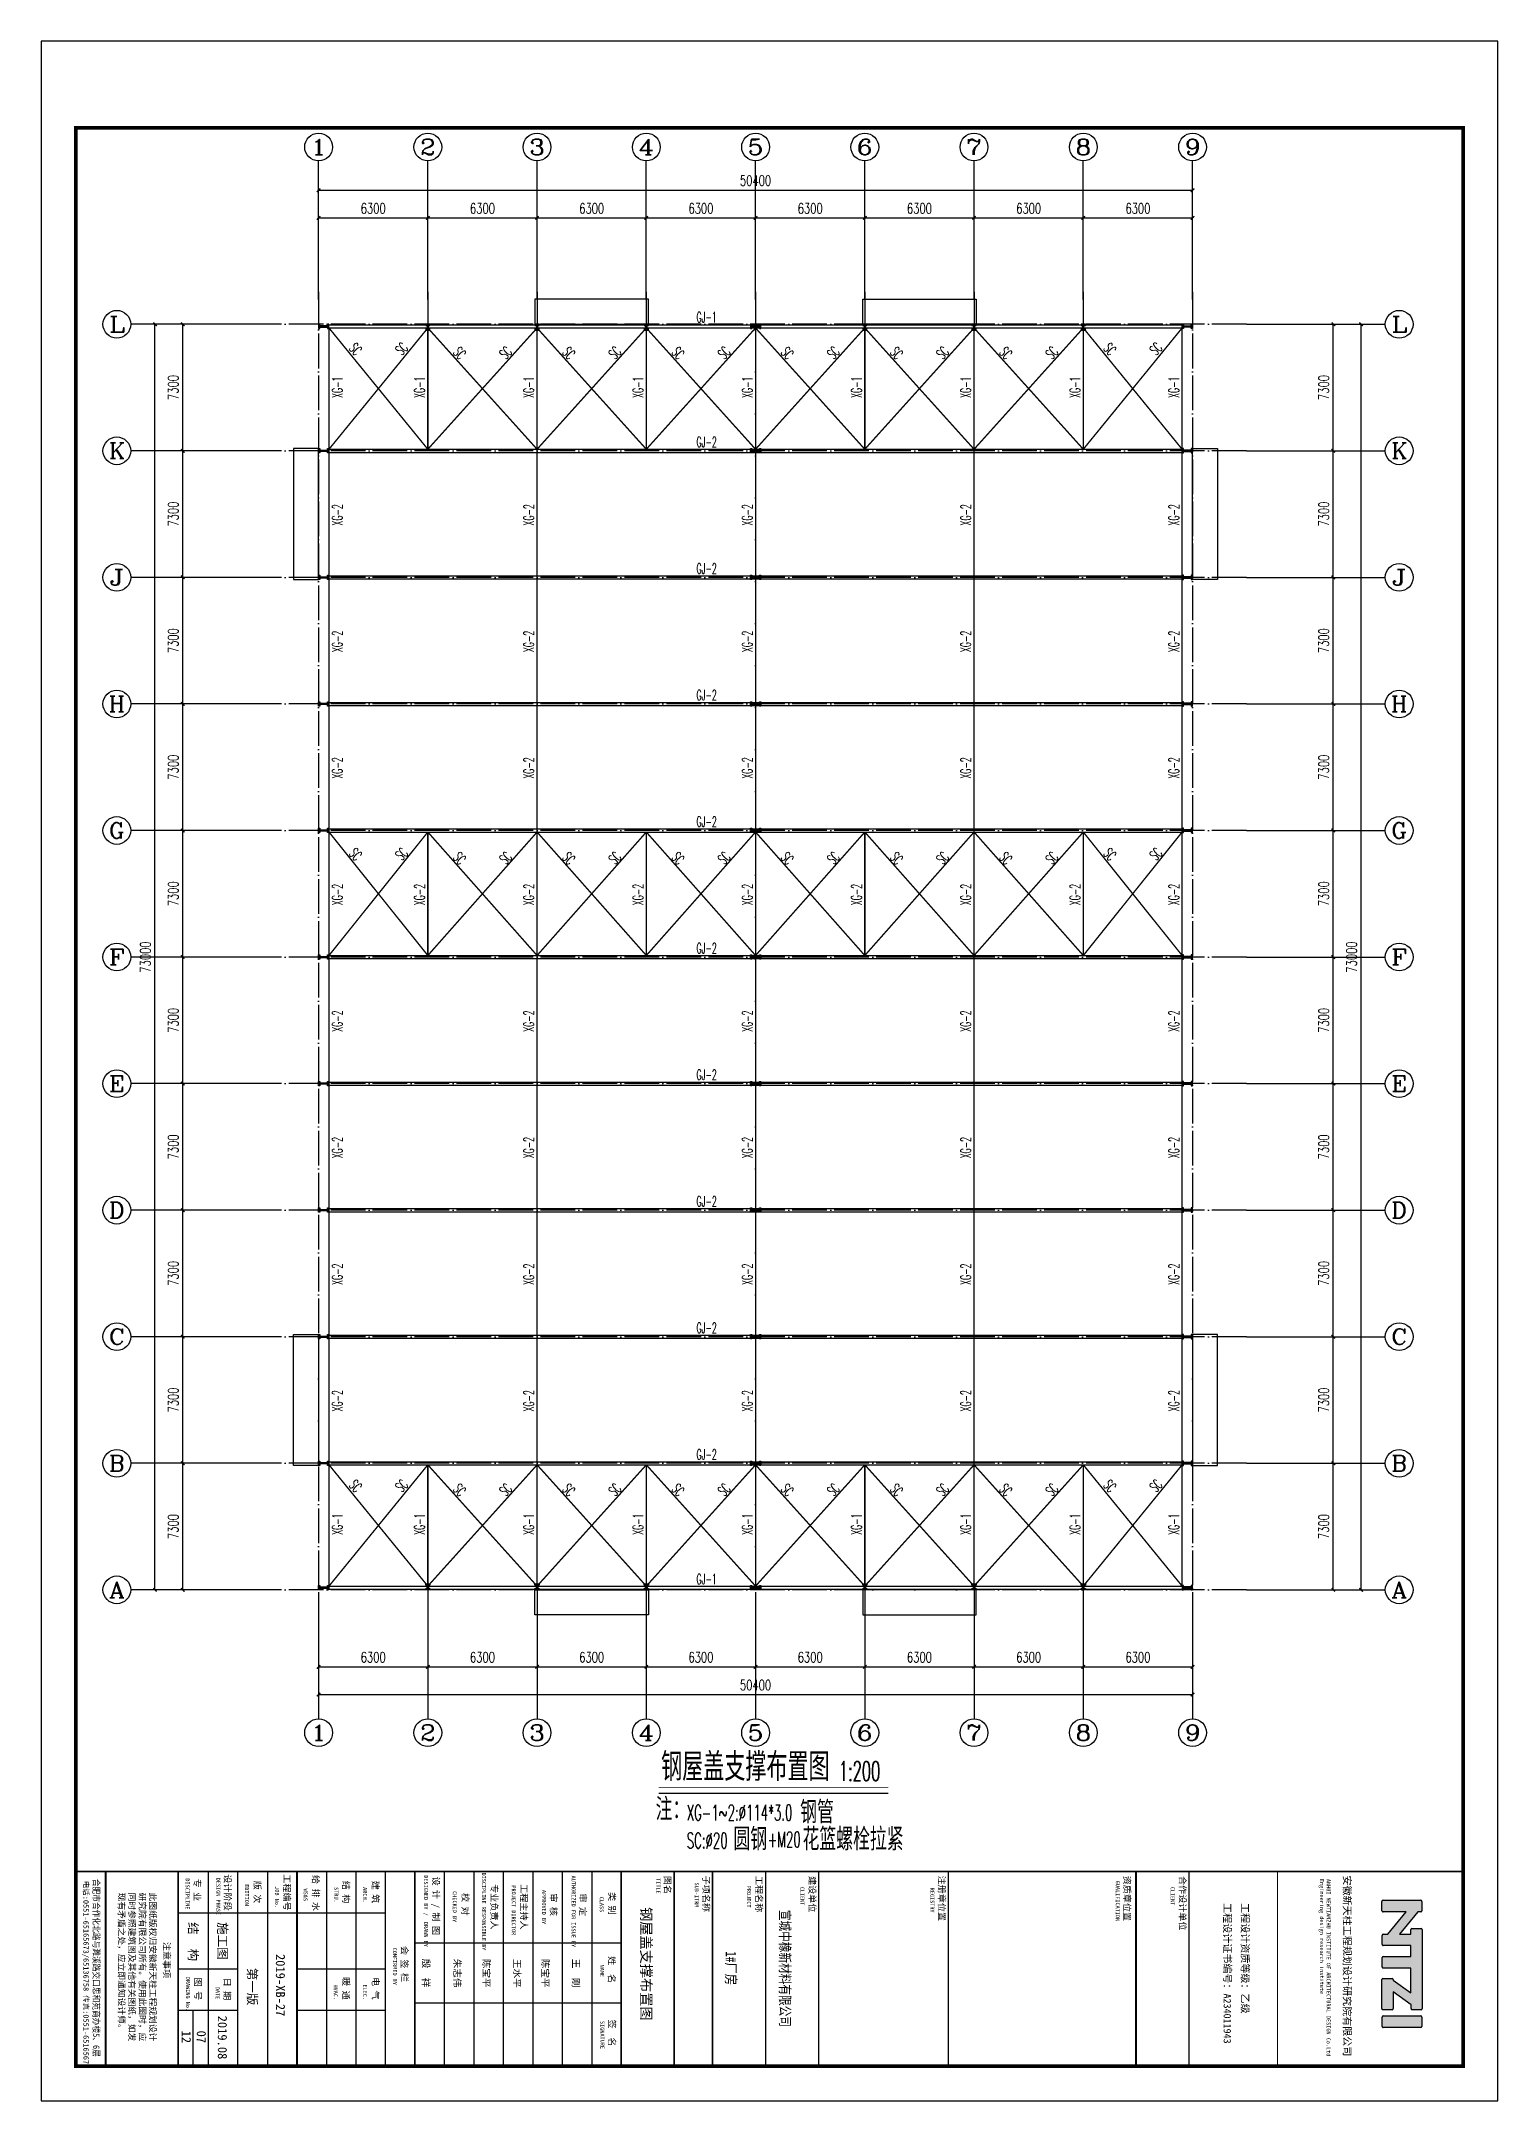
# Model space of a CAD drawing. Extents: x 37237700 to 37865026, y 138877 to 347670.
# Drawn here: x 37596713 to 37680713, y 228870 to 347670 of the extents above; entities that cross this region are included whole.
import ezdxf
from ezdxf.enums import TextEntityAlignment as Align

# ---------------------------------------------------------------- set-up
doc = ezdxf.new("R2010")
doc.units = 0
doc.header["$LTSCALE"] = 1000
doc.header["$MEASUREMENT"] = 0
doc.linetypes.add('ACAD_ISO04W100', pattern=[30.5, 24, -3, 0.5, -3])
doc.linetypes.add('DOTE', pattern=[2.42, 2, -0.2, 0.02, -0.2])
doc.layers.get('0').update_dxf_attribs({"linetype": 'CONTINUOUS'})
doc.layers.get('DEFPOINTS').update_dxf_attribs({"linetype": 'CONTINUOUS'})
for name, color, linetype in [('46', 7, 'CONTINUOUS'), ('AXIS', 3, 'CONTINUOUS'), ('AXIS_TEXT', 7, 'CONTINUOUS'), ('DIM_TEXT', 3, 'CONTINUOUS'), ('DOTE', 1, 'ACAD_ISO04W100'), ('PUB_TAB', 7, 'CONTINUOUS'), ('PUB_TEXT', 7, 'CONTINUOUS'), ('PUB_TITLE', 4, 'CONTINUOUS'), ('标注、文字', 3, 'CONTINUOUS'), ('钢梁', 2, 'CONTINUOUS')]:
    doc.layers.add(name, color=color, linetype=linetype)
doc.styles.add('-黑体', font='simhei.ttf')
doc.styles.add('_HZTXT', font='txt.shx', dxfattribs={"width": 0.8, "bigfont": 'hztxt.shx'})
doc.styles.add('_SIMPLEX', font='SIMPLEX', dxfattribs={"width": 0.8})
doc.styles.add('_TCH_AXIS', font='COMPLEX', dxfattribs={"bigfont": 'GBCBIG'})
doc.styles.add('_TCH_DIM_T3', font='SIMPLEX', dxfattribs={"width": 0.705882, "bigfont": 'GBCBIG'})
doc.styles.add('COMPLEX', font='COMPLEX')
doc.styles.add('STYLE-黑体', font='simhei.ttf')
doc.styles.add('TQ', font='')
doc.styles.get('TQ').set_extended_font_data('SimSun')
doc.dimstyles.new('_TCH_ARCH&&200', dxfattribs={"dimtxt": 595, "dimasz": 200, "dimexe": 500, "dimexo": 600, "dimgap": 252.5, "dimtad": 1, "dimdec": 0, "dimzin": 0, "dimdsep": 46, "dimtxsty": '_TCH_DIM_T3', "dimblk": 'ARCHTICK', "dimcen": 0.09, "dimclrt": 7, "dimazin": 2, "dimtfac": 1, "dimtdec": 0, "dimtix": 1, "dimtmove": 2, "dimatfit": 3, "dimfxl": 1, "dimtolj": 1, "dimtzin": 0, "dimarcsym": 0})

msp = doc.modelspace()

# ---------------------------------------------------------------- texts
at = {"layer": '46', "linetype": 'Continuous', "style": '-黑体'}
for s, p in [('12', (37604823.3, 232917.2)), ('07', (37605688.1, 232917.2))]:
    msp.add_text(s, height=528.65, rotation=270, dxfattribs=at).set_placement(p)
at = {"layer": 'DIM_TEXT'}
for s, height, style, width, p in [('钢屋盖支撑布置图', 1618.98, '_HZTXT', 0.75, (37632464.2, 247323.9)), ('1:200', 1125, '_SIMPLEX', 0.55, (37642712.9, 247323.9))]:
    msp.add_text(s, height=height, dxfattribs=dict(at, style=style, width=width)).set_placement(p)
at = {"layer": 'PUB_TAB', "lineweight": -3, "style": 'STYLE-黑体'}
for s, width, p in [('钢屋盖支撑布置图', 1.000119, (37631305.7, 236769.8)), ('宣城中橡新材料有限公司', 0.75, (37639310.6, 236503.1)), ('1#厂房', 0.8, (37636194, 236520))]:
    msp.add_text(s, height=600, rotation=270, dxfattribs=dict(at, width=width)).set_placement(p, align=Align.CENTER)
at = {"layer": 'PUB_TEXT'}
for s, height, style, width, p in [('GJ-1', 600, '_SIMPLEX', 0.55, (37634500.2, 331450.4)), ('GJ-1', 600, '_SIMPLEX', 0.55, (37634500.2, 258665.4)), ('注：', 1295.18, '_HZTXT', 0.75, (37632146.1, 245041.3)), ('XG-1~2:%%C114*3.0', 900, '_SIMPLEX', 0.55, (37633941.8, 245041.3)), ('钢管', 1295.18, '_HZTXT', 0.75, (37640481.8, 244869.5)), ('圆钢', 1295.18, '_HZTXT', 0.75, (37636635.2, 243311.6)), ('花篮螺栓拉紧', 1295.18, '_HZTXT', 0.75, (37640617.9, 243311.6)), ('SC:%%C20', 900, '_SIMPLEX', 0.55, (37633941.8, 243432.8)), ('+M20', 900, '_SIMPLEX', 0.55, (37638604.1, 243493.3))]:
    msp.add_text(s, height=height, dxfattribs=dict(at, style=style, width=width)).set_placement(p)
at = {"layer": 'PUB_TEXT', "style": '_SIMPLEX', "width": 0.55}
for s, rotation, p in [('SC', 45.821766, (37617511.2, 329511.7)), ('SC', 45.821766, (37661011.2, 329511.7)), ('SC', 314.178234, (37614424.6, 329906.1)), ('SC', 314.178234, (37620424.6, 329677.5)), ('SC', 45.821766, (37623511.2, 329283)), ('SC', 314.178234, (37626724.6, 329677.5)), ('SC', 45.821766, (37629811.2, 329283)), ('SC', 314.178234, (37633024.6, 329677.5)), ('SC', 45.821766, (37636111.2, 329283)), ('SC', 314.178234, (37639324.6, 329677.5)), ('SC', 45.821766, (37642411.2, 329283)), ('SC', 314.178234, (37645624.6, 329677.5)), ('SC', 45.821766, (37648711.2, 329283)), ('SC', 314.178234, (37651924.6, 329677.5)), ('SC', 45.821766, (37655011.2, 329283)), ('SC', 314.178234, (37657924.6, 329906.1)), ('XG-1', 90, (37614088.1, 327090.8)), ('XG-1', 90, (37618831, 327090.8)), ('XG-1', 90, (37625131, 327090.8)), ('XG-1', 90, (37631431, 327090.8)), ('XG-1', 90, (37637731, 327090.8)), ('XG-1', 90, (37644031, 327090.8)), ('XG-1', 90, (37650331, 327090.8)), ('XG-1', 90, (37656631, 327090.8)), ('XG-1', 90, (37662331, 327090.8)), ('XG-2', 90, (37614088.1, 319732.1)), ('XG-2', 90, (37625131, 319732.1)), ('XG-2', 90, (37637731, 319732.1)), ('XG-2', 90, (37650331, 319732.1)), ('XG-2', 90, (37662331, 319732.1)), ('XG-2', 90, (37614088.1, 312432.1)), ('XG-2', 90, (37625131, 312432.1)), ('XG-2', 90, (37637731, 312432.1)), ('XG-2', 90, (37650331, 312432.1)), ('XG-2', 90, (37662331, 312432.1)), ('XG-2', 90, (37614088.1, 305132.1)), ('XG-2', 90, (37625131, 305132.1)), ('XG-2', 90, (37637731, 305132.1)), ('XG-2', 90, (37650331, 305132.1)), ('XG-2', 90, (37662331, 305132.1)), ('SC', 314.178234, (37614424.6, 300768.6)), ('SC', 45.821766, (37617511.2, 300374.2)), ('SC', 314.178234, (37620424.6, 300540)), ('SC', 45.821766, (37623511.2, 300145.5)), ('SC', 314.178234, (37626724.6, 300540)), ('SC', 45.821766, (37629811.2, 300145.5)), ('SC', 314.178234, (37633024.6, 300540)), ('SC', 45.821766, (37636111.2, 300145.5)), ('SC', 314.178234, (37639324.6, 300540)), ('SC', 45.821766, (37642411.2, 300145.5)), ('SC', 314.178234, (37645624.6, 300540)), ('SC', 45.821766, (37648711.2, 300145.5)), ('SC', 314.178234, (37651924.6, 300540)), ('SC', 45.821766, (37655011.2, 300145.5)), ('SC', 314.178234, (37657924.6, 300768.6)), ('SC', 45.821766, (37661011.2, 300374.2)), ('XG-2', 90, (37614088.1, 297832.1)), ('XG-2', 90, (37618831, 297832.1)), ('XG-2', 90, (37625131, 297832.1)), ('XG-2', 90, (37631431, 297832.1)), ('XG-2', 90, (37637731, 297832.1)), ('XG-2', 90, (37644031, 297832.1)), ('XG-2', 90, (37650331, 297832.1)), ('XG-2', 90, (37656631, 297832.1)), ('XG-2', 90, (37662331, 297832.1)), ('XG-2', 90, (37614088.1, 290532.1)), ('XG-2', 90, (37625131, 290532.1)), ('XG-2', 90, (37637731, 290532.1)), ('XG-2', 90, (37650331, 290532.1)), ('XG-2', 90, (37662331, 290532.1)), ('XG-2', 90, (37614088.1, 283232.1)), ('XG-2', 90, (37625131, 283232.1)), ('XG-2', 90, (37637731, 283232.1)), ('XG-2', 90, (37650331, 283232.1)), ('XG-2', 90, (37662331, 283232.1)), ('XG-2', 90, (37614088.1, 275932.1)), ('XG-2', 90, (37625131, 275932.1)), ('XG-2', 90, (37637731, 275932.1)), ('XG-2', 90, (37650331, 275932.1)), ('XG-2', 90, (37662331, 275932.1)), ('XG-2', 90, (37614088.1, 268632.1)), ('XG-2', 90, (37625131, 268632.1)), ('XG-2', 90, (37637731, 268632.1)), ('XG-2', 90, (37650331, 268632.1)), ('XG-2', 90, (37662331, 268632.1)), ('SC', 314.178234, (37614424.6, 264331.1)), ('SC', 45.821766, (37617511.2, 263936.7)), ('SC', 314.178234, (37620424.6, 264102.5)), ('SC', 45.821766, (37623511.2, 263708)), ('SC', 314.178234, (37626724.6, 264102.5)), ('SC', 45.821766, (37629811.2, 263708)), ('SC', 314.178234, (37633024.6, 264102.5)), ('SC', 45.821766, (37636111.2, 263708)), ('SC', 314.178234, (37639324.6, 264102.5)), ('SC', 45.821766, (37642411.2, 263708)), ('SC', 314.178234, (37645624.6, 264102.5)), ('SC', 45.821766, (37648711.2, 263708)), ('SC', 314.178234, (37651924.6, 264102.5)), ('SC', 45.821766, (37655011.2, 263708)), ('SC', 314.178234, (37657924.6, 264331.1)), ('SC', 45.821766, (37661011.2, 263936.7)), ('XG-1', 90, (37614088.1, 261515.8)), ('XG-1', 90, (37618831, 261515.8)), ('XG-1', 90, (37625131, 261515.8)), ('XG-1', 90, (37631431, 261515.8)), ('XG-1', 90, (37637731, 261515.8)), ('XG-1', 90, (37644031, 261515.8)), ('XG-1', 90, (37650331, 261515.8)), ('XG-1', 90, (37656631, 261515.8)), ('XG-1', 90, (37662331, 261515.8))]:
    msp.add_text(s, height=600, rotation=rotation, dxfattribs=at).set_placement(p)

# ---------------------------------------------------------------- blocks, each defined once
blk = doc.blocks.new('ly')
at = {"layer": 'PUB_TEXT', "insert": (-5884, 1715), "char_height": 212, "width": 5144.75, "attachment_point": 1, "style": 'TQ'}
blk.add_mtext('\\pt576;此图纸版权归安徽新天柱工程规划设计研究院有限公司所有。使用此图时，应同时参照建筑图及其他有关图纸，如发现有矛盾之处，应立即通知设计师。', dxfattribs=at)
blk = doc.blocks.new('tk0')
h = blk.add_hatch(color=256)
h.paths.add_polyline_path([(32852392, -1204546), (32853685, -1205603), (32853685, -1205878, 0.4142136), (32853749, -1205942), (32854275, -1205942, 0.4142136), (32854339, -1205878), (32854339, -1204280), (32854967, -1204280), (32854967, -1205875, 0.4142136), (32855031, -1205939), (32855571, -1205939, 0.4142136), (32855635, -1205875), (32855635, -1204280), (32857060, -1204280), (32856336, -1205302), (32856292, -1205302, 0.4142136), (32856228, -1205366), (32856228, -1205892, 0.4142136), (32856292, -1205956), (32857972, -1205956, 0.4142136), (32858036, -1205892), (32858036, -1205362, 0.4142136), (32857972, -1205298), (32857012, -1205298), (32857761, -1204270), (32857974, -1204270, 0.4142136), (32858038, -1204206), (32858038, -1203685, 0.4142136), (32857974, -1203621), (32853417, -1203621, 0.4142136), (32853353, -1203685), (32853353, -1204218, 0.4142136), (32853417, -1204282), (32853679, -1204282), (32853679, -1204939), (32852388, -1203885), (32852389, -1203708, 0.4148904), (32852325, -1203644), (32851789, -1203644, 0.4142136), (32851725, -1203708), (32851725, -1205882, 0.4142136), (32851789, -1205946), (32852328, -1205946, 0.4142136), (32852392, -1205882)])
h.paths.add_polyline_path([(32858400, -1205878, 0.4142136), (32858464, -1205942), (32858999, -1205942, 0.4142136), (32859063, -1205878), (32859063, -1203710, 0.4142136), (32858999, -1203646), (32858464, -1203646, 0.4142136), (32858400, -1203710)])
for p, q in [((32851725, -1205882), (32851725, -1203708)), ((32851789, -1203644), (32852325, -1203644)), ((32852389, -1203708), (32852388, -1203885)), ((32852388, -1203885), (32853679, -1204939)), ((32853685, -1205603), (32852392, -1204546)), ((32852392, -1204546), (32852392, -1205882)), ((32853353, -1204218), (32853353, -1203685)), ((32853417, -1203621), (32857974, -1203621)), ((32853679, -1204282), (32853417, -1204282)), ((32853679, -1204939), (32853679, -1204282)), ((32854967, -1204280), (32854339, -1204280)), ((32854339, -1204280), (32854339, -1205878)), ((32854967, -1205875), (32854967, -1204280)), ((32857060, -1204280), (32855635, -1204280)), ((32855635, -1204280), (32855635, -1205875)), ((32856336, -1205302), (32857060, -1204280)), ((32857761, -1204270), (32857012, -1205298)), ((32857974, -1204270), (32857761, -1204270)), ((32858038, -1203685), (32858038, -1204206)), ((32858400, -1205878), (32858400, -1203710)), ((32858464, -1203646), (32858999, -1203646)), ((32859063, -1203710), (32859063, -1205878)), ((32853685, -1205878), (32853685, -1205603)), ((32856228, -1205892), (32856228, -1205366)), ((32856292, -1205302), (32856336, -1205302)), ((32857012, -1205298), (32857972, -1205298)), ((32858036, -1205362), (32858036, -1205892)), ((32852328, -1205946), (32851789, -1205946)), ((32854275, -1205942), (32853749, -1205942)), ((32855571, -1205939), (32855031, -1205939)), ((32857972, -1205956), (32856292, -1205956)), ((32858999, -1205942), (32858464, -1205942))]:
    blk.add_line(p, q)
for centre, start, end in [((32851789, -1203708), 90, 180), ((32852325, -1203708), 359.86763, 90), ((32853417, -1203685), 90, 180), ((32853417, -1204218), 180, 270), ((32857974, -1203685), 0, 90), ((32857974, -1204206), 270, 0), ((32858464, -1203710), 90, 180), ((32858999, -1203710), 0, 90), ((32856292, -1205366), 90, 180), ((32857972, -1205362), 0, 90), ((32851789, -1205882), 180, 270), ((32852328, -1205882), 270, 0), ((32853749, -1205878), 180, 270), ((32854275, -1205878), 270, 0), ((32855031, -1205875), 180, 270), ((32855571, -1205875), 270, 0), ((32856292, -1205892), 180, 270), ((32857972, -1205892), 270, 0), ((32858464, -1205878), 180, 270), ((32858999, -1205878), 270, 0)]:
    blk.add_arc(centre, 64, start, end)
at = {"layer": 'PUB_TEXT'}
for p, q in [((32861287, -1201267), (32859815, -1201267)), ((32861287, -1201267), (32861287, -1202326)), ((32861287, -1281267), (32861287, -1280292)), ((32861292, -1281268), (32859731, -1281268))]:
    blk.add_line(p, q, dxfattribs=at)
at = {"layer": 'PUB_TITLE'}
for p, q in [((32861287, -1201267), (32850067, -1201267)), ((32854181, -1261723), (32854181, -1249823)), ((32857632, -1261723), (32857632, -1249823)), ((32850067, -1251523), (32861287, -1251523)), ((32850067, -1253223), (32861287, -1253223)), ((32850067, -1254923), (32861287, -1254923)), ((32850067, -1256623), (32861287, -1256623)), ((32850067, -1258323), (32861287, -1258323)), ((32850067, -1260023), (32861287, -1260023)), ((32850067, -1261723), (32861287, -1261723)), ((32850067, -1263423), (32861287, -1263423)), ((32852446, -1268523), (32852446, -1263423)), ((32855676, -1268523), (32855676, -1263423)), ((32858056, -1268523), (32858056, -1263423)), ((32850067, -1265123), (32861287, -1265123)), ((32850067, -1266823), (32861287, -1266823)), ((32852447, -1275368), (32852447, -1268523)), ((32850067, -1270223), (32861287, -1270223)), ((32850067, -1271946), (32861287, -1271946)), ((32855676, -1275368), (32855676, -1271946)), ((32858056, -1275368), (32858056, -1271946)), ((32850067, -1273646), (32861321, -1273646)), ((32861287, -1274507), (32858056, -1274507))]:
    blk.add_line(p, q, dxfattribs=at)
at = {"layer": 'PUB_TITLE', "lineweight": 40}
for p, q in [((32850062, -1220138), (32861282, -1220138)), ((32850067, -1268523), (32861287, -1268523)), ((32850067, -1279567), (32861287, -1279567))]:
    blk.add_line(p, q, dxfattribs=at)
for points, const_width in [([(32850067, -1201267), (32850067, -1281267)], 85), ([(32850067, -1211977), (32861287, -1211977)], 51), ([(32850067, -1217077), (32861287, -1217077)], 85), ([(32850067, -1220137), (32861287, -1220137)], 85), ([(32850067, -1230953), (32861287, -1230953)], 85), ([(32850067, -1238433), (32861287, -1238433)], 85), ([(32850067, -1241493), (32861287, -1241493)], 85), ([(32850067, -1244553), (32861287, -1244553)], 85), ([(32850067, -1246763), (32861287, -1246763)], 85), ([(32850067, -1249823), (32861287, -1249823)], 85), ([(32850067, -1261723), (32861287, -1261723)], 85), ([(32850067, -1275368), (32861232, -1275368)], 85)]:
    blk.add_lwpolyline(points, dxfattribs=dict(at, const_width=const_width))
at = {"layer": 'PUB_TITLE', "const_width": 85}
blk.add_lwpolyline([(32850067, -1268523), (32861287, -1268523)], dxfattribs=at)
at = {"layer": 'PUB_TEXT', "xscale": 1.700000002980232, "yscale": 1.700000002980232, "zscale": 1.700000002980232}
blk.add_blockref('ly', (32861287, -1279567), dxfattribs=at)
at = {"layer": '46', "linetype": 'Continuous', "style": '-黑体'}
for s, height, p in [('2019-XB-27 ', 528.65, (32854824, -1269734)), ('第一版', 528.7, (32855625, -1271359)), ('施工图', 528.7, (32852988, -1273068)), ('2019.08', 528.7, (32858381, -1273080)), ('结', 529, (32852988, -1274773)), ('构', 529, (32854517, -1274773))]:
    blk.add_text(s, height=height, dxfattribs=at).set_placement(p)
at = {"layer": 'PUB_TEXT', "style": 'TQ'}
for s, height, p in [('王  刚', 396, (32855098, -1252630)), ('陈宝平', 396, (32855098, -1254390)), ('王水平', 396, (32855110, -1256019)), ('陈宝平', 396, (32855098, -1257790)), ('朱志伟', 396, (32855098, -1259475)), ('殷  祥', 396, (32855098, -1261275)), (' 工程编号', 374, (32849973, -1269288)), ('      JOB No.', 229.5, (32849836, -1269778)), ('  版 次', 374, (32850089, -1270993)), (' 设计阶段', 374, (32849973, -1272709)), ('     EDITION', 229.5, (32849896, -1271521)), ('日 期', 374, (32856186, -1272730)), ('     DESIGN PHASE', 229.5, (32849526, -1273170)), ('         DATE', 229.5, (32855101, -1273208)), ('     DISCIPLINE', 229.5, (32849562, -1274943)), ('  专 业', 374, (32849973, -1274462)), ('     DRAWING No.', 229.5, (32855241, -1274909)), ('图 号', 374, (32856186, -1274413)), ('注意事项', 374, (32854126, -1276215)), ('电话:0551-65165673/65136758 传真:0551-65165673', 306, (32850607, -1280833))]:
    blk.add_text(s, height=height, dxfattribs=at).set_placement(p)
at = {"layer": 'PUB_TEXT', "style": 'TQ', "width": 0.85}
blk.add_text('合肥市合作化北路与濉溪路交口思和苑商办楼5、6层 ', height=374, dxfattribs=at).set_placement((32850490, -1280276))
at = {"layer": 'PUB_TEXT', "char_height": 425, "attachment_point": 1, "style": 'TQ'}
for s, insert in [('安徽新天柱工程规划设计研究院有限公司 ', (32850295, -1207742)), ('工程设计资质等级：乙级 ', (32851887, -1213629)), ('工程设计证书编号：A234011943 ', (32851887, -1214649))]:
    blk.add_mtext(s, dxfattribs=dict(at, insert=insert))
at = {"layer": 'PUB_TEXT', "attachment_point": 1, "style": 'TQ'}
for s, insert, char_height, width in [('ANHUI NEWTIANZHU INSTITUTE OF ARCHITECTURAL DESIGN Co.Ltd\\PEngineering design research institute', (32850492, -1208912), 229.5, 10514.71), ('合作设计单位', (32850326, -1217257), 374, 3498.52), ('CLIENT', (32850938, -1217903), 229.5, 4799.1), ('资质章位置', (32850304, -1220460), 374, 4250), ('GUALIFICATION', (32850593, -1221066), 229.5, 5361.8), ('注册章位置', (32850304, -1231147), 374, 3060), ('REGISTRY', (32851001, -1231763), 229.5, 4799.1), ('建设单位', (32850326, -1238613), 374, 2223.6), ('CLIENT', (32850938, -1239259), 229.5, 4799.1), ('工程名称', (32850323, -1241690), 374, 2223.6), ('PROJECT', (32850887, -1242340), 229.5, 4799.1), ('子项名称', (32850306, -1244736), 374, 2223.6), ('SUB-ITRM', (32850702, -1245348), 229.5, 4799.1), ('图名', (32850313, -1246965), 374, 2223.6), ('TITLE', (32850446, -1247564), 229.5, 4799.1), ('类 别', (32851257, -1250163), 374, 2223.6), ('CLASS', (32851517, -1250828), 229.5, 4799.1), ('姓  名', (32854946, -1250177), 374, 2324.97), ('NAME', (32855436, -1250803), 229.5, 4799.1), ('签  名', (32858602, -1250163), 374, 2948.14), ('SIGNATURE', (32858688, -1250788), 229.5, 4799.1), ('审 定', (32851331, -1251848), 374, 1610.68), ('AUTHORIZED FOR ISSUE BY', (32850303, -1252450), 229.5, 4799.1), ('APPROVED BY', (32851129, -1254157), 229.5, 4799.1), ('审 核', (32851328, -1253533), 374, 2855.71), ('工程主持人', (32850799, -1255246), 374, 3479.12), ('专业负责人', (32850797, -1256953), 374, 3323.07), ('PROJECT DIRECTOR', (32850866, -1255899), 229.5, 4799.1), ('DISCIPLINE RESPONSIBLE BY', (32850125, -1257623), 229.5, 4799.1), ('校 对', (32851305, -1258626), 374, 4012.28), ('设 计 / 制 图', (32850359, -1260315), 374, 5153.93), ('CHECKED BY', (32851196, -1259301), 229.5, 4799.1), ('DESIGNED BY /  DRAWN BY', (32850281, -1260962), 229.5, 4799.1), ('会 签 栏', (32854360, -1262126), 374, 4447.2), ('COMFIRMED BY', (32854453, -1262757), 229.5, 4799.1), ('建 筑', (32850598, -1263802), 374, 4012), ('电 气', (32856153, -1263802), 374, 4012), ('   ARCH.', (32850429, -1264477), 229.5, 4799.1), ('   ELEC.', (32856044, -1264477), 229.5, 4799.1), ('结 构', (32850598, -1265502), 374, 4012), ('   STRU.', (32850429, -1266133), 229.5, 4799.1), ('暖 通', (32856153, -1265502), 374, 4012), ('   HVAC.', (32856044, -1266163), 229.5, 4799.1), ('给 排 水', (32850268, -1267245), 374, 4447.2), ('   WS&S', (32850510, -1267906), 229.5, 4882.4)]:
    blk.add_mtext(s, dxfattribs=dict(at, insert=insert, char_height=char_height, width=width))
blk = doc.blocks.new('*U121')
at = {"layer": 'PUB_TEXT', "style": '_SIMPLEX', "width": 0.55}
blk.add_text('GJ-2', height=600, dxfattribs=at).set_placement((-605, -300))
blk = doc.blocks.new('*U122')
at = {"color": 0, "linetype": 'ByBlock', "lineweight": -2}
blk.add_blockref('*U121', (0, 0), dxfattribs=at)
blk = doc.blocks.new('*U119')
blk.add_blockref('*U122', (0, 0))
blk = doc.blocks.new('*U120')
at = {"color": 0, "linetype": 'ByBlock', "lineweight": -2}
for p in [(0, 58400), (0, 51100), (0, 43800), (0, 36500), (0, 29200), (0, 21900), (0, 14600), (0, 7300), (0, 0)]:
    blk.add_blockref('*U119', p, dxfattribs=at)
blk = doc.blocks.new('_ArchTick')
at = {"color": 0, "linetype": 'ByBlock', "const_width": 0.4}
blk.add_lwpolyline([(-0.5, -0.5), (0.5, 0.5)], dxfattribs=at)
blk = doc.blocks.new('*D2027')
at = {"layer": 'AXIS', "color": 0, "lineweight": -2}
for p, q in [((37609275, 265643), (37604375, 265643)), ((37604875, 258343), (37604875, 265643)), ((37609275, 258343), (37604375, 258343))]:
    blk.add_line(p, q, dxfattribs=at)
at = {"layer": 'DEFPOINTS', "color": 0}
for p in [(37604875, 265643), (37609875, 265643), (37609875, 258343)]:
    blk.add_point(p, dxfattribs=at)
at = {"layer": 'AXIS', "color": 0, "lineweight": -2, "xscale": 200, "yscale": 200, "zscale": 200}
for p, rotation in [((37604875, 265643), 90), ((37604875, 258343), 270)]:
    blk.add_blockref('_ArchTick', p, dxfattribs=dict(at, rotation=rotation))
at = {"layer": 'AXIS', "color": 7, "insert": (37604325, 261993), "char_height": 595, "attachment_point": 5, "rotation": 90, "style": '_TCH_DIM_T3'}
blk.add_mtext('\\A1;7300', dxfattribs=at)
blk = doc.blocks.new('*D2028')
at = {"layer": 'AXIS', "color": 0, "lineweight": -2}
for p, q in [((37609275, 272943), (37604375, 272943)), ((37604875, 265643), (37604875, 272943)), ((37609275, 265643), (37604375, 265643))]:
    blk.add_line(p, q, dxfattribs=at)
at = {"layer": 'DEFPOINTS', "color": 0}
for p in [(37604875, 272943), (37609875, 272943), (37609875, 265643)]:
    blk.add_point(p, dxfattribs=at)
at = {"layer": 'AXIS', "color": 0, "lineweight": -2, "xscale": 200, "yscale": 200, "zscale": 200}
for p, rotation in [((37604875, 272943), 90), ((37604875, 265643), 270)]:
    blk.add_blockref('_ArchTick', p, dxfattribs=dict(at, rotation=rotation))
at = {"layer": 'AXIS', "color": 7, "insert": (37604325, 269293), "char_height": 595, "attachment_point": 5, "rotation": 90, "style": '_TCH_DIM_T3'}
blk.add_mtext('\\A1;7300', dxfattribs=at)
blk = doc.blocks.new('*D2029')
at = {"layer": 'AXIS', "color": 0, "lineweight": -2}
for p, q in [((37609275, 280243), (37604375, 280243)), ((37604875, 272943), (37604875, 280243)), ((37609275, 272943), (37604375, 272943))]:
    blk.add_line(p, q, dxfattribs=at)
at = {"layer": 'DEFPOINTS', "color": 0}
for p in [(37604875, 280243), (37609875, 280243), (37609875, 272943)]:
    blk.add_point(p, dxfattribs=at)
at = {"layer": 'AXIS', "color": 0, "lineweight": -2, "xscale": 200, "yscale": 200, "zscale": 200}
for p, rotation in [((37604875, 280243), 90), ((37604875, 272943), 270)]:
    blk.add_blockref('_ArchTick', p, dxfattribs=dict(at, rotation=rotation))
at = {"layer": 'AXIS', "color": 7, "insert": (37604325, 276593), "char_height": 595, "attachment_point": 5, "rotation": 90, "style": '_TCH_DIM_T3'}
blk.add_mtext('\\A1;7300', dxfattribs=at)
blk = doc.blocks.new('*D2030')
at = {"layer": 'AXIS', "color": 0, "lineweight": -2}
for p, q in [((37609275, 287543), (37604375, 287543)), ((37604875, 280243), (37604875, 287543)), ((37609275, 280243), (37604375, 280243))]:
    blk.add_line(p, q, dxfattribs=at)
at = {"layer": 'DEFPOINTS', "color": 0}
for p in [(37604875, 287543), (37609875, 287543), (37609875, 280243)]:
    blk.add_point(p, dxfattribs=at)
at = {"layer": 'AXIS', "color": 0, "lineweight": -2, "xscale": 200, "yscale": 200, "zscale": 200}
for p, rotation in [((37604875, 287543), 90), ((37604875, 280243), 270)]:
    blk.add_blockref('_ArchTick', p, dxfattribs=dict(at, rotation=rotation))
at = {"layer": 'AXIS', "color": 7, "insert": (37604325, 283893), "char_height": 595, "attachment_point": 5, "rotation": 90, "style": '_TCH_DIM_T3'}
blk.add_mtext('\\A1;7300', dxfattribs=at)
blk = doc.blocks.new('*D2031')
at = {"layer": 'AXIS', "color": 0, "lineweight": -2}
for p, q in [((37609275, 294843), (37604375, 294843)), ((37604875, 287543), (37604875, 294843)), ((37609275, 287543), (37604375, 287543))]:
    blk.add_line(p, q, dxfattribs=at)
at = {"layer": 'DEFPOINTS', "color": 0}
for p in [(37604875, 294843), (37609875, 294843), (37609875, 287543)]:
    blk.add_point(p, dxfattribs=at)
at = {"layer": 'AXIS', "color": 0, "lineweight": -2, "xscale": 200, "yscale": 200, "zscale": 200}
for p, rotation in [((37604875, 294843), 90), ((37604875, 287543), 270)]:
    blk.add_blockref('_ArchTick', p, dxfattribs=dict(at, rotation=rotation))
at = {"layer": 'AXIS', "color": 7, "insert": (37604325, 291193), "char_height": 595, "attachment_point": 5, "rotation": 90, "style": '_TCH_DIM_T3'}
blk.add_mtext('\\A1;7300', dxfattribs=at)
blk = doc.blocks.new('*D2032')
at = {"layer": 'AXIS', "color": 0, "lineweight": -2}
for p, q in [((37609275, 302143), (37604375, 302143)), ((37604875, 294843), (37604875, 302143)), ((37609275, 294843), (37604375, 294843))]:
    blk.add_line(p, q, dxfattribs=at)
at = {"layer": 'DEFPOINTS', "color": 0}
for p in [(37604875, 302143), (37609875, 302143), (37609875, 294843)]:
    blk.add_point(p, dxfattribs=at)
at = {"layer": 'AXIS', "color": 0, "lineweight": -2, "xscale": 200, "yscale": 200, "zscale": 200}
for p, rotation in [((37604875, 302143), 90), ((37604875, 294843), 270)]:
    blk.add_blockref('_ArchTick', p, dxfattribs=dict(at, rotation=rotation))
at = {"layer": 'AXIS', "color": 7, "insert": (37604325, 298493), "char_height": 595, "attachment_point": 5, "rotation": 90, "style": '_TCH_DIM_T3'}
blk.add_mtext('\\A1;7300', dxfattribs=at)
blk = doc.blocks.new('*D2033')
at = {"layer": 'AXIS', "color": 0, "lineweight": -2}
for p, q in [((37609275, 309443), (37604375, 309443)), ((37604875, 302143), (37604875, 309443)), ((37609275, 302143), (37604375, 302143))]:
    blk.add_line(p, q, dxfattribs=at)
at = {"layer": 'DEFPOINTS', "color": 0}
for p in [(37604875, 309443), (37609875, 309443), (37609875, 302143)]:
    blk.add_point(p, dxfattribs=at)
at = {"layer": 'AXIS', "color": 0, "lineweight": -2, "xscale": 200, "yscale": 200, "zscale": 200}
for p, rotation in [((37604875, 309443), 90), ((37604875, 302143), 270)]:
    blk.add_blockref('_ArchTick', p, dxfattribs=dict(at, rotation=rotation))
at = {"layer": 'AXIS', "color": 7, "insert": (37604325, 305793), "char_height": 595, "attachment_point": 5, "rotation": 90, "style": '_TCH_DIM_T3'}
blk.add_mtext('\\A1;7300', dxfattribs=at)
blk = doc.blocks.new('*D2034')
at = {"layer": 'AXIS', "color": 0, "lineweight": -2}
for p, q in [((37609275, 316743), (37604375, 316743)), ((37604875, 309443), (37604875, 316743)), ((37609275, 309443), (37604375, 309443))]:
    blk.add_line(p, q, dxfattribs=at)
at = {"layer": 'DEFPOINTS', "color": 0}
for p in [(37604875, 316743), (37609875, 316743), (37609875, 309443)]:
    blk.add_point(p, dxfattribs=at)
at = {"layer": 'AXIS', "color": 0, "lineweight": -2, "xscale": 200, "yscale": 200, "zscale": 200}
for p, rotation in [((37604875, 316743), 90), ((37604875, 309443), 270)]:
    blk.add_blockref('_ArchTick', p, dxfattribs=dict(at, rotation=rotation))
at = {"layer": 'AXIS', "color": 7, "insert": (37604325, 313093), "char_height": 595, "attachment_point": 5, "rotation": 90, "style": '_TCH_DIM_T3'}
blk.add_mtext('\\A1;7300', dxfattribs=at)
blk = doc.blocks.new('*D2035')
at = {"layer": 'AXIS', "color": 0, "lineweight": -2}
for p, q in [((37609275, 324043), (37604375, 324043)), ((37604875, 316743), (37604875, 324043)), ((37609275, 316743), (37604375, 316743))]:
    blk.add_line(p, q, dxfattribs=at)
at = {"layer": 'DEFPOINTS', "color": 0}
for p in [(37604875, 324043), (37609875, 324043), (37609875, 316743)]:
    blk.add_point(p, dxfattribs=at)
at = {"layer": 'AXIS', "color": 0, "lineweight": -2, "xscale": 200, "yscale": 200, "zscale": 200}
for p, rotation in [((37604875, 324043), 90), ((37604875, 316743), 270)]:
    blk.add_blockref('_ArchTick', p, dxfattribs=dict(at, rotation=rotation))
at = {"layer": 'AXIS', "color": 7, "insert": (37604325, 320393), "char_height": 595, "attachment_point": 5, "rotation": 90, "style": '_TCH_DIM_T3'}
blk.add_mtext('\\A1;7300', dxfattribs=at)
blk = doc.blocks.new('*D2036')
at = {"layer": 'AXIS', "color": 0, "lineweight": -2}
for p, q in [((37609275, 331343), (37604375, 331343)), ((37604875, 324043), (37604875, 331343)), ((37609275, 324043), (37604375, 324043))]:
    blk.add_line(p, q, dxfattribs=at)
at = {"layer": 'DEFPOINTS', "color": 0}
for p in [(37604875, 331343), (37609875, 331343), (37609875, 324043)]:
    blk.add_point(p, dxfattribs=at)
at = {"layer": 'AXIS', "color": 0, "lineweight": -2, "xscale": 200, "yscale": 200, "zscale": 200}
for p, rotation in [((37604875, 331343), 90), ((37604875, 324043), 270)]:
    blk.add_blockref('_ArchTick', p, dxfattribs=dict(at, rotation=rotation))
at = {"layer": 'AXIS', "color": 7, "insert": (37604325, 327693), "char_height": 595, "attachment_point": 5, "rotation": 90, "style": '_TCH_DIM_T3'}
blk.add_mtext('\\A1;7300', dxfattribs=at)
blk = doc.blocks.new('*D2037')
at = {"layer": 'AXIS', "color": 0, "lineweight": -2}
for p, q in [((37609275, 331343), (37602775, 331343)), ((37603275, 258343), (37603275, 331343)), ((37609275, 258343), (37602775, 258343))]:
    blk.add_line(p, q, dxfattribs=at)
at = {"layer": 'DEFPOINTS', "color": 0}
for p in [(37603275, 331343), (37609875, 331343), (37609875, 258343)]:
    blk.add_point(p, dxfattribs=at)
at = {"layer": 'AXIS', "color": 0, "lineweight": -2, "xscale": 200, "yscale": 200, "zscale": 200}
for p, rotation in [((37603275, 331343), 90), ((37603275, 258343), 270)]:
    blk.add_blockref('_ArchTick', p, dxfattribs=dict(at, rotation=rotation))
at = {"layer": 'AXIS', "color": 7, "insert": (37602725, 294843), "char_height": 595, "attachment_point": 5, "rotation": 90, "style": '_TCH_DIM_T3'}
blk.add_mtext('\\A1;73000', dxfattribs=at)
blk = doc.blocks.new('*D2038')
at = {"layer": 'AXIS', "color": 0, "lineweight": -2}
for p, q in [((37666827, 265643), (37671727, 265643)), ((37671227, 258343), (37671227, 265643)), ((37666827, 258343), (37671727, 258343))]:
    blk.add_line(p, q, dxfattribs=at)
at = {"layer": 'DEFPOINTS', "color": 0}
for p in [(37666227, 265643), (37671227, 265643), (37666227, 258343)]:
    blk.add_point(p, dxfattribs=at)
at = {"layer": 'AXIS', "color": 0, "lineweight": -2, "xscale": 200, "yscale": 200, "zscale": 200}
for p, rotation in [((37671227, 265643), 90), ((37671227, 258343), 270)]:
    blk.add_blockref('_ArchTick', p, dxfattribs=dict(at, rotation=rotation))
at = {"layer": 'AXIS', "color": 7, "insert": (37670677, 261993), "char_height": 595, "attachment_point": 5, "rotation": 90, "style": '_TCH_DIM_T3'}
blk.add_mtext('\\A1;7300', dxfattribs=at)
blk = doc.blocks.new('*D2039')
at = {"layer": 'AXIS', "color": 0, "lineweight": -2}
for p, q in [((37666827, 272943), (37671727, 272943)), ((37671227, 265643), (37671227, 272943)), ((37666827, 265643), (37671727, 265643))]:
    blk.add_line(p, q, dxfattribs=at)
at = {"layer": 'DEFPOINTS', "color": 0}
for p in [(37666227, 272943), (37671227, 272943), (37666227, 265643)]:
    blk.add_point(p, dxfattribs=at)
at = {"layer": 'AXIS', "color": 0, "lineweight": -2, "xscale": 200, "yscale": 200, "zscale": 200}
for p, rotation in [((37671227, 272943), 90), ((37671227, 265643), 270)]:
    blk.add_blockref('_ArchTick', p, dxfattribs=dict(at, rotation=rotation))
at = {"layer": 'AXIS', "color": 7, "insert": (37670677, 269293), "char_height": 595, "attachment_point": 5, "rotation": 90, "style": '_TCH_DIM_T3'}
blk.add_mtext('\\A1;7300', dxfattribs=at)
blk = doc.blocks.new('*D2040')
at = {"layer": 'AXIS', "color": 0, "lineweight": -2}
for p, q in [((37666827, 280243), (37671727, 280243)), ((37671227, 272943), (37671227, 280243)), ((37666827, 272943), (37671727, 272943))]:
    blk.add_line(p, q, dxfattribs=at)
at = {"layer": 'DEFPOINTS', "color": 0}
for p in [(37666227, 280243), (37671227, 280243), (37666227, 272943)]:
    blk.add_point(p, dxfattribs=at)
at = {"layer": 'AXIS', "color": 0, "lineweight": -2, "xscale": 200, "yscale": 200, "zscale": 200}
for p, rotation in [((37671227, 280243), 90), ((37671227, 272943), 270)]:
    blk.add_blockref('_ArchTick', p, dxfattribs=dict(at, rotation=rotation))
at = {"layer": 'AXIS', "color": 7, "insert": (37670677, 276593), "char_height": 595, "attachment_point": 5, "rotation": 90, "style": '_TCH_DIM_T3'}
blk.add_mtext('\\A1;7300', dxfattribs=at)
blk = doc.blocks.new('*D2041')
at = {"layer": 'AXIS', "color": 0, "lineweight": -2}
for p, q in [((37666827, 287543), (37671727, 287543)), ((37671227, 280243), (37671227, 287543)), ((37666827, 280243), (37671727, 280243))]:
    blk.add_line(p, q, dxfattribs=at)
at = {"layer": 'DEFPOINTS', "color": 0}
for p in [(37666227, 287543), (37671227, 287543), (37666227, 280243)]:
    blk.add_point(p, dxfattribs=at)
at = {"layer": 'AXIS', "color": 0, "lineweight": -2, "xscale": 200, "yscale": 200, "zscale": 200}
for p, rotation in [((37671227, 287543), 90), ((37671227, 280243), 270)]:
    blk.add_blockref('_ArchTick', p, dxfattribs=dict(at, rotation=rotation))
at = {"layer": 'AXIS', "color": 7, "insert": (37670677, 283893), "char_height": 595, "attachment_point": 5, "rotation": 90, "style": '_TCH_DIM_T3'}
blk.add_mtext('\\A1;7300', dxfattribs=at)
blk = doc.blocks.new('*D2042')
at = {"layer": 'AXIS', "color": 0, "lineweight": -2}
for p, q in [((37666827, 294843), (37671727, 294843)), ((37671227, 287543), (37671227, 294843)), ((37666827, 287543), (37671727, 287543))]:
    blk.add_line(p, q, dxfattribs=at)
at = {"layer": 'DEFPOINTS', "color": 0}
for p in [(37666227, 294843), (37671227, 294843), (37666227, 287543)]:
    blk.add_point(p, dxfattribs=at)
at = {"layer": 'AXIS', "color": 0, "lineweight": -2, "xscale": 200, "yscale": 200, "zscale": 200}
for p, rotation in [((37671227, 294843), 90), ((37671227, 287543), 270)]:
    blk.add_blockref('_ArchTick', p, dxfattribs=dict(at, rotation=rotation))
at = {"layer": 'AXIS', "color": 7, "insert": (37670677, 291193), "char_height": 595, "attachment_point": 5, "rotation": 90, "style": '_TCH_DIM_T3'}
blk.add_mtext('\\A1;7300', dxfattribs=at)
blk = doc.blocks.new('*D2043')
at = {"layer": 'AXIS', "color": 0, "lineweight": -2}
for p, q in [((37666827, 302143), (37671727, 302143)), ((37671227, 294843), (37671227, 302143)), ((37666827, 294843), (37671727, 294843))]:
    blk.add_line(p, q, dxfattribs=at)
at = {"layer": 'DEFPOINTS', "color": 0}
for p in [(37666227, 302143), (37671227, 302143), (37666227, 294843)]:
    blk.add_point(p, dxfattribs=at)
at = {"layer": 'AXIS', "color": 0, "lineweight": -2, "xscale": 200, "yscale": 200, "zscale": 200}
for p, rotation in [((37671227, 302143), 90), ((37671227, 294843), 270)]:
    blk.add_blockref('_ArchTick', p, dxfattribs=dict(at, rotation=rotation))
at = {"layer": 'AXIS', "color": 7, "insert": (37670677, 298493), "char_height": 595, "attachment_point": 5, "rotation": 90, "style": '_TCH_DIM_T3'}
blk.add_mtext('\\A1;7300', dxfattribs=at)
blk = doc.blocks.new('*D2044')
at = {"layer": 'AXIS', "color": 0, "lineweight": -2}
for p, q in [((37666827, 309443), (37671727, 309443)), ((37671227, 302143), (37671227, 309443)), ((37666827, 302143), (37671727, 302143))]:
    blk.add_line(p, q, dxfattribs=at)
at = {"layer": 'DEFPOINTS', "color": 0}
for p in [(37666227, 309443), (37671227, 309443), (37666227, 302143)]:
    blk.add_point(p, dxfattribs=at)
at = {"layer": 'AXIS', "color": 0, "lineweight": -2, "xscale": 200, "yscale": 200, "zscale": 200}
for p, rotation in [((37671227, 309443), 90), ((37671227, 302143), 270)]:
    blk.add_blockref('_ArchTick', p, dxfattribs=dict(at, rotation=rotation))
at = {"layer": 'AXIS', "color": 7, "insert": (37670677, 305793), "char_height": 595, "attachment_point": 5, "rotation": 90, "style": '_TCH_DIM_T3'}
blk.add_mtext('\\A1;7300', dxfattribs=at)
blk = doc.blocks.new('*D2045')
at = {"layer": 'AXIS', "color": 0, "lineweight": -2}
for p, q in [((37666827, 316743), (37671727, 316743)), ((37671227, 309443), (37671227, 316743)), ((37666827, 309443), (37671727, 309443))]:
    blk.add_line(p, q, dxfattribs=at)
at = {"layer": 'DEFPOINTS', "color": 0}
for p in [(37666227, 316743), (37671227, 316743), (37666227, 309443)]:
    blk.add_point(p, dxfattribs=at)
at = {"layer": 'AXIS', "color": 0, "lineweight": -2, "xscale": 200, "yscale": 200, "zscale": 200}
for p, rotation in [((37671227, 316743), 90), ((37671227, 309443), 270)]:
    blk.add_blockref('_ArchTick', p, dxfattribs=dict(at, rotation=rotation))
at = {"layer": 'AXIS', "color": 7, "insert": (37670677, 313093), "char_height": 595, "attachment_point": 5, "rotation": 90, "style": '_TCH_DIM_T3'}
blk.add_mtext('\\A1;7300', dxfattribs=at)
blk = doc.blocks.new('*D2046')
at = {"layer": 'AXIS', "color": 0, "lineweight": -2}
for p, q in [((37666827, 324043), (37671727, 324043)), ((37671227, 316743), (37671227, 324043)), ((37666827, 316743), (37671727, 316743))]:
    blk.add_line(p, q, dxfattribs=at)
at = {"layer": 'DEFPOINTS', "color": 0}
for p in [(37666227, 324043), (37671227, 324043), (37666227, 316743)]:
    blk.add_point(p, dxfattribs=at)
at = {"layer": 'AXIS', "color": 0, "lineweight": -2, "xscale": 200, "yscale": 200, "zscale": 200}
for p, rotation in [((37671227, 324043), 90), ((37671227, 316743), 270)]:
    blk.add_blockref('_ArchTick', p, dxfattribs=dict(at, rotation=rotation))
at = {"layer": 'AXIS', "color": 7, "insert": (37670677, 320393), "char_height": 595, "attachment_point": 5, "rotation": 90, "style": '_TCH_DIM_T3'}
blk.add_mtext('\\A1;7300', dxfattribs=at)
blk = doc.blocks.new('*D2047')
at = {"layer": 'AXIS', "color": 0, "lineweight": -2}
for p, q in [((37666827, 331343), (37671727, 331343)), ((37671227, 324043), (37671227, 331343)), ((37666827, 324043), (37671727, 324043))]:
    blk.add_line(p, q, dxfattribs=at)
at = {"layer": 'DEFPOINTS', "color": 0}
for p in [(37666227, 331343), (37671227, 331343), (37666227, 324043)]:
    blk.add_point(p, dxfattribs=at)
at = {"layer": 'AXIS', "color": 0, "lineweight": -2, "xscale": 200, "yscale": 200, "zscale": 200}
for p, rotation in [((37671227, 331343), 90), ((37671227, 324043), 270)]:
    blk.add_blockref('_ArchTick', p, dxfattribs=dict(at, rotation=rotation))
at = {"layer": 'AXIS', "color": 7, "insert": (37670677, 327693), "char_height": 595, "attachment_point": 5, "rotation": 90, "style": '_TCH_DIM_T3'}
blk.add_mtext('\\A1;7300', dxfattribs=at)
blk = doc.blocks.new('*D2048')
at = {"layer": 'AXIS', "color": 0, "lineweight": -2}
for p, q in [((37666827, 331343), (37673327, 331343)), ((37672827, 258343), (37672827, 331343)), ((37666827, 258343), (37673327, 258343))]:
    blk.add_line(p, q, dxfattribs=at)
at = {"layer": 'DEFPOINTS', "color": 0}
for p in [(37666227, 331343), (37672827, 331343), (37666227, 258343)]:
    blk.add_point(p, dxfattribs=at)
at = {"layer": 'AXIS', "color": 0, "lineweight": -2, "xscale": 200, "yscale": 200, "zscale": 200}
for p, rotation in [((37672827, 331343), 90), ((37672827, 258343), 270)]:
    blk.add_blockref('_ArchTick', p, dxfattribs=dict(at, rotation=rotation))
at = {"layer": 'AXIS', "color": 7, "insert": (37672277, 294843), "char_height": 595, "attachment_point": 5, "rotation": 90, "style": '_TCH_DIM_T3'}
blk.add_mtext('\\A1;73000', dxfattribs=at)
blk = doc.blocks.new('*D2049')
at = {"layer": 'AXIS', "color": 0, "lineweight": -2}
for p, q in [((37612710, 255994), (37612710, 253401)), ((37619010, 255994), (37619010, 253401)), ((37612710, 253901), (37619010, 253901))]:
    blk.add_line(p, q, dxfattribs=at)
at = {"layer": 'DEFPOINTS', "color": 0}
for p in [(37612710, 256594), (37619010, 256594), (37619010, 253901)]:
    blk.add_point(p, dxfattribs=at)
at = {"layer": 'AXIS', "color": 0, "lineweight": -2, "xscale": 200, "yscale": 200, "zscale": 200, "rotation": 180}
blk.add_blockref('_ArchTick', (37612710, 253901), dxfattribs=at)
at = {"layer": 'AXIS', "color": 0, "lineweight": -2, "xscale": 200, "yscale": 200, "zscale": 200}
blk.add_blockref('_ArchTick', (37619010, 253901), dxfattribs=at)
at = {"layer": 'AXIS', "color": 7, "insert": (37615860, 254451), "char_height": 595, "attachment_point": 5, "style": '_TCH_DIM_T3'}
blk.add_mtext('\\A1;6300', dxfattribs=at)
blk = doc.blocks.new('*D2050')
at = {"layer": 'AXIS', "color": 0, "lineweight": -2}
for p, q in [((37619010, 255994), (37619010, 253401)), ((37625310, 255994), (37625310, 253401)), ((37619010, 253901), (37625310, 253901))]:
    blk.add_line(p, q, dxfattribs=at)
at = {"layer": 'DEFPOINTS', "color": 0}
for p in [(37619010, 256594), (37625310, 256594), (37625310, 253901)]:
    blk.add_point(p, dxfattribs=at)
at = {"layer": 'AXIS', "color": 0, "lineweight": -2, "xscale": 200, "yscale": 200, "zscale": 200, "rotation": 180}
blk.add_blockref('_ArchTick', (37619010, 253901), dxfattribs=at)
at = {"layer": 'AXIS', "color": 0, "lineweight": -2, "xscale": 200, "yscale": 200, "zscale": 200}
blk.add_blockref('_ArchTick', (37625310, 253901), dxfattribs=at)
at = {"layer": 'AXIS', "color": 7, "insert": (37622160, 254451), "char_height": 595, "attachment_point": 5, "style": '_TCH_DIM_T3'}
blk.add_mtext('\\A1;6300', dxfattribs=at)
blk = doc.blocks.new('*D2051')
at = {"layer": 'AXIS', "color": 0, "lineweight": -2}
for p, q in [((37625310, 255994), (37625310, 253401)), ((37631610, 255994), (37631610, 253401)), ((37625310, 253901), (37631610, 253901))]:
    blk.add_line(p, q, dxfattribs=at)
at = {"layer": 'DEFPOINTS', "color": 0}
for p in [(37625310, 256594), (37631610, 256594), (37631610, 253901)]:
    blk.add_point(p, dxfattribs=at)
at = {"layer": 'AXIS', "color": 0, "lineweight": -2, "xscale": 200, "yscale": 200, "zscale": 200, "rotation": 180}
blk.add_blockref('_ArchTick', (37625310, 253901), dxfattribs=at)
at = {"layer": 'AXIS', "color": 0, "lineweight": -2, "xscale": 200, "yscale": 200, "zscale": 200}
blk.add_blockref('_ArchTick', (37631610, 253901), dxfattribs=at)
at = {"layer": 'AXIS', "color": 7, "insert": (37628460, 254451), "char_height": 595, "attachment_point": 5, "style": '_TCH_DIM_T3'}
blk.add_mtext('\\A1;6300', dxfattribs=at)
blk = doc.blocks.new('*D2052')
at = {"layer": 'AXIS', "color": 0, "lineweight": -2}
for p, q in [((37631610, 255994), (37631610, 253401)), ((37637910, 255994), (37637910, 253401)), ((37631610, 253901), (37637910, 253901))]:
    blk.add_line(p, q, dxfattribs=at)
at = {"layer": 'DEFPOINTS', "color": 0}
for p in [(37631610, 256594), (37637910, 256594), (37637910, 253901)]:
    blk.add_point(p, dxfattribs=at)
at = {"layer": 'AXIS', "color": 0, "lineweight": -2, "xscale": 200, "yscale": 200, "zscale": 200, "rotation": 180}
blk.add_blockref('_ArchTick', (37631610, 253901), dxfattribs=at)
at = {"layer": 'AXIS', "color": 0, "lineweight": -2, "xscale": 200, "yscale": 200, "zscale": 200}
blk.add_blockref('_ArchTick', (37637910, 253901), dxfattribs=at)
at = {"layer": 'AXIS', "color": 7, "insert": (37634760, 254451), "char_height": 595, "attachment_point": 5, "style": '_TCH_DIM_T3'}
blk.add_mtext('\\A1;6300', dxfattribs=at)
blk = doc.blocks.new('*D2053')
at = {"layer": 'AXIS', "color": 0, "lineweight": -2}
for p, q in [((37637910, 255994), (37637910, 253401)), ((37644210, 255994), (37644210, 253401)), ((37637910, 253901), (37644210, 253901))]:
    blk.add_line(p, q, dxfattribs=at)
at = {"layer": 'DEFPOINTS', "color": 0}
for p in [(37637910, 256594), (37644210, 256594), (37644210, 253901)]:
    blk.add_point(p, dxfattribs=at)
at = {"layer": 'AXIS', "color": 0, "lineweight": -2, "xscale": 200, "yscale": 200, "zscale": 200, "rotation": 180}
blk.add_blockref('_ArchTick', (37637910, 253901), dxfattribs=at)
at = {"layer": 'AXIS', "color": 0, "lineweight": -2, "xscale": 200, "yscale": 200, "zscale": 200}
blk.add_blockref('_ArchTick', (37644210, 253901), dxfattribs=at)
at = {"layer": 'AXIS', "color": 7, "insert": (37641060, 254451), "char_height": 595, "attachment_point": 5, "style": '_TCH_DIM_T3'}
blk.add_mtext('\\A1;6300', dxfattribs=at)
blk = doc.blocks.new('*D2054')
at = {"layer": 'AXIS', "color": 0, "lineweight": -2}
for p, q in [((37644210, 255994), (37644210, 253401)), ((37650510, 255994), (37650510, 253401)), ((37644210, 253901), (37650510, 253901))]:
    blk.add_line(p, q, dxfattribs=at)
at = {"layer": 'DEFPOINTS', "color": 0}
for p in [(37644210, 256594), (37650510, 256594), (37650510, 253901)]:
    blk.add_point(p, dxfattribs=at)
at = {"layer": 'AXIS', "color": 0, "lineweight": -2, "xscale": 200, "yscale": 200, "zscale": 200, "rotation": 180}
blk.add_blockref('_ArchTick', (37644210, 253901), dxfattribs=at)
at = {"layer": 'AXIS', "color": 0, "lineweight": -2, "xscale": 200, "yscale": 200, "zscale": 200}
blk.add_blockref('_ArchTick', (37650510, 253901), dxfattribs=at)
at = {"layer": 'AXIS', "color": 7, "insert": (37647360, 254451), "char_height": 595, "attachment_point": 5, "style": '_TCH_DIM_T3'}
blk.add_mtext('\\A1;6300', dxfattribs=at)
blk = doc.blocks.new('*D2055')
at = {"layer": 'AXIS', "color": 0, "lineweight": -2}
for p, q in [((37650510, 255994), (37650510, 253401)), ((37656810, 255994), (37656810, 253401)), ((37650510, 253901), (37656810, 253901))]:
    blk.add_line(p, q, dxfattribs=at)
at = {"layer": 'DEFPOINTS', "color": 0}
for p in [(37650510, 256594), (37656810, 256594), (37656810, 253901)]:
    blk.add_point(p, dxfattribs=at)
at = {"layer": 'AXIS', "color": 0, "lineweight": -2, "xscale": 200, "yscale": 200, "zscale": 200, "rotation": 180}
blk.add_blockref('_ArchTick', (37650510, 253901), dxfattribs=at)
at = {"layer": 'AXIS', "color": 0, "lineweight": -2, "xscale": 200, "yscale": 200, "zscale": 200}
blk.add_blockref('_ArchTick', (37656810, 253901), dxfattribs=at)
at = {"layer": 'AXIS', "color": 7, "insert": (37653660, 254451), "char_height": 595, "attachment_point": 5, "style": '_TCH_DIM_T3'}
blk.add_mtext('\\A1;6300', dxfattribs=at)
blk = doc.blocks.new('*D2056')
at = {"layer": 'AXIS', "color": 0, "lineweight": -2}
for p, q in [((37656810, 255994), (37656810, 253401)), ((37663110, 255994), (37663110, 253401)), ((37656810, 253901), (37663110, 253901))]:
    blk.add_line(p, q, dxfattribs=at)
at = {"layer": 'DEFPOINTS', "color": 0}
for p in [(37656810, 256594), (37663110, 256594), (37663110, 253901)]:
    blk.add_point(p, dxfattribs=at)
at = {"layer": 'AXIS', "color": 0, "lineweight": -2, "xscale": 200, "yscale": 200, "zscale": 200, "rotation": 180}
blk.add_blockref('_ArchTick', (37656810, 253901), dxfattribs=at)
at = {"layer": 'AXIS', "color": 0, "lineweight": -2, "xscale": 200, "yscale": 200, "zscale": 200}
blk.add_blockref('_ArchTick', (37663110, 253901), dxfattribs=at)
at = {"layer": 'AXIS', "color": 7, "insert": (37659960, 254451), "char_height": 595, "attachment_point": 5, "style": '_TCH_DIM_T3'}
blk.add_mtext('\\A1;6300', dxfattribs=at)
blk = doc.blocks.new('*D2057')
at = {"layer": 'AXIS', "color": 0, "lineweight": -2}
for p, q in [((37612710, 256394), (37612710, 251801)), ((37663110, 256394), (37663110, 251801)), ((37612710, 252301), (37663110, 252301))]:
    blk.add_line(p, q, dxfattribs=at)
at = {"layer": 'DEFPOINTS', "color": 0}
for p in [(37612710, 256994), (37663110, 256994), (37663110, 252301)]:
    blk.add_point(p, dxfattribs=at)
at = {"layer": 'AXIS', "color": 0, "lineweight": -2, "xscale": 200, "yscale": 200, "zscale": 200, "rotation": 180}
blk.add_blockref('_ArchTick', (37612710, 252301), dxfattribs=at)
at = {"layer": 'AXIS', "color": 0, "lineweight": -2, "xscale": 200, "yscale": 200, "zscale": 200}
blk.add_blockref('_ArchTick', (37663110, 252301), dxfattribs=at)
at = {"layer": 'AXIS', "color": 7, "insert": (37637910, 252851), "char_height": 595, "attachment_point": 5, "style": '_TCH_DIM_T3'}
blk.add_mtext('\\A1;50400', dxfattribs=at)
blk = doc.blocks.new('*D2058')
at = {"layer": 'AXIS', "color": 0, "lineweight": -2}
for p, q in [((37612710, 333078), (37612710, 337978)), ((37612710, 337478), (37619010, 337478)), ((37619010, 333078), (37619010, 337978))]:
    blk.add_line(p, q, dxfattribs=at)
at = {"layer": 'DEFPOINTS', "color": 0}
for p in [(37619010, 337478), (37612710, 332478), (37619010, 332478)]:
    blk.add_point(p, dxfattribs=at)
at = {"layer": 'AXIS', "color": 0, "lineweight": -2, "xscale": 200, "yscale": 200, "zscale": 200, "rotation": 180}
blk.add_blockref('_ArchTick', (37612710, 337478), dxfattribs=at)
at = {"layer": 'AXIS', "color": 0, "lineweight": -2, "xscale": 200, "yscale": 200, "zscale": 200}
blk.add_blockref('_ArchTick', (37619010, 337478), dxfattribs=at)
at = {"layer": 'AXIS', "color": 7, "insert": (37615860, 338028), "char_height": 595, "attachment_point": 5, "style": '_TCH_DIM_T3'}
blk.add_mtext('\\A1;6300', dxfattribs=at)
blk = doc.blocks.new('*D2059')
at = {"layer": 'AXIS', "color": 0, "lineweight": -2}
for p, q in [((37619010, 333078), (37619010, 337978)), ((37619010, 337478), (37625310, 337478)), ((37625310, 333078), (37625310, 337978))]:
    blk.add_line(p, q, dxfattribs=at)
at = {"layer": 'DEFPOINTS', "color": 0}
for p in [(37625310, 337478), (37619010, 332478), (37625310, 332478)]:
    blk.add_point(p, dxfattribs=at)
at = {"layer": 'AXIS', "color": 0, "lineweight": -2, "xscale": 200, "yscale": 200, "zscale": 200, "rotation": 180}
blk.add_blockref('_ArchTick', (37619010, 337478), dxfattribs=at)
at = {"layer": 'AXIS', "color": 0, "lineweight": -2, "xscale": 200, "yscale": 200, "zscale": 200}
blk.add_blockref('_ArchTick', (37625310, 337478), dxfattribs=at)
at = {"layer": 'AXIS', "color": 7, "insert": (37622160, 338028), "char_height": 595, "attachment_point": 5, "style": '_TCH_DIM_T3'}
blk.add_mtext('\\A1;6300', dxfattribs=at)
blk = doc.blocks.new('*D2060')
at = {"layer": 'AXIS', "color": 0, "lineweight": -2}
for p, q in [((37625310, 333078), (37625310, 337978)), ((37625310, 337478), (37631610, 337478)), ((37631610, 333078), (37631610, 337978))]:
    blk.add_line(p, q, dxfattribs=at)
at = {"layer": 'DEFPOINTS', "color": 0}
for p in [(37631610, 337478), (37625310, 332478), (37631610, 332478)]:
    blk.add_point(p, dxfattribs=at)
at = {"layer": 'AXIS', "color": 0, "lineweight": -2, "xscale": 200, "yscale": 200, "zscale": 200, "rotation": 180}
blk.add_blockref('_ArchTick', (37625310, 337478), dxfattribs=at)
at = {"layer": 'AXIS', "color": 0, "lineweight": -2, "xscale": 200, "yscale": 200, "zscale": 200}
blk.add_blockref('_ArchTick', (37631610, 337478), dxfattribs=at)
at = {"layer": 'AXIS', "color": 7, "insert": (37628460, 338028), "char_height": 595, "attachment_point": 5, "style": '_TCH_DIM_T3'}
blk.add_mtext('\\A1;6300', dxfattribs=at)
blk = doc.blocks.new('*D2061')
at = {"layer": 'AXIS', "color": 0, "lineweight": -2}
for p, q in [((37631610, 333078), (37631610, 337978)), ((37631610, 337478), (37637910, 337478)), ((37637910, 333078), (37637910, 337978))]:
    blk.add_line(p, q, dxfattribs=at)
at = {"layer": 'DEFPOINTS', "color": 0}
for p in [(37637910, 337478), (37631610, 332478), (37637910, 332478)]:
    blk.add_point(p, dxfattribs=at)
at = {"layer": 'AXIS', "color": 0, "lineweight": -2, "xscale": 200, "yscale": 200, "zscale": 200, "rotation": 180}
blk.add_blockref('_ArchTick', (37631610, 337478), dxfattribs=at)
at = {"layer": 'AXIS', "color": 0, "lineweight": -2, "xscale": 200, "yscale": 200, "zscale": 200}
blk.add_blockref('_ArchTick', (37637910, 337478), dxfattribs=at)
at = {"layer": 'AXIS', "color": 7, "insert": (37634760, 338028), "char_height": 595, "attachment_point": 5, "style": '_TCH_DIM_T3'}
blk.add_mtext('\\A1;6300', dxfattribs=at)
blk = doc.blocks.new('*D2062')
at = {"layer": 'AXIS', "color": 0, "lineweight": -2}
for p, q in [((37637910, 333078), (37637910, 337978)), ((37637910, 337478), (37644210, 337478)), ((37644210, 333078), (37644210, 337978))]:
    blk.add_line(p, q, dxfattribs=at)
at = {"layer": 'DEFPOINTS', "color": 0}
for p in [(37644210, 337478), (37637910, 332478), (37644210, 332478)]:
    blk.add_point(p, dxfattribs=at)
at = {"layer": 'AXIS', "color": 0, "lineweight": -2, "xscale": 200, "yscale": 200, "zscale": 200, "rotation": 180}
blk.add_blockref('_ArchTick', (37637910, 337478), dxfattribs=at)
at = {"layer": 'AXIS', "color": 0, "lineweight": -2, "xscale": 200, "yscale": 200, "zscale": 200}
blk.add_blockref('_ArchTick', (37644210, 337478), dxfattribs=at)
at = {"layer": 'AXIS', "color": 7, "insert": (37641060, 338028), "char_height": 595, "attachment_point": 5, "style": '_TCH_DIM_T3'}
blk.add_mtext('\\A1;6300', dxfattribs=at)
blk = doc.blocks.new('*D2063')
at = {"layer": 'AXIS', "color": 0, "lineweight": -2}
for p, q in [((37644210, 333078), (37644210, 337978)), ((37644210, 337478), (37650510, 337478)), ((37650510, 333078), (37650510, 337978))]:
    blk.add_line(p, q, dxfattribs=at)
at = {"layer": 'DEFPOINTS', "color": 0}
for p in [(37650510, 337478), (37644210, 332478), (37650510, 332478)]:
    blk.add_point(p, dxfattribs=at)
at = {"layer": 'AXIS', "color": 0, "lineweight": -2, "xscale": 200, "yscale": 200, "zscale": 200, "rotation": 180}
blk.add_blockref('_ArchTick', (37644210, 337478), dxfattribs=at)
at = {"layer": 'AXIS', "color": 0, "lineweight": -2, "xscale": 200, "yscale": 200, "zscale": 200}
blk.add_blockref('_ArchTick', (37650510, 337478), dxfattribs=at)
at = {"layer": 'AXIS', "color": 7, "insert": (37647360, 338028), "char_height": 595, "attachment_point": 5, "style": '_TCH_DIM_T3'}
blk.add_mtext('\\A1;6300', dxfattribs=at)
blk = doc.blocks.new('*D2064')
at = {"layer": 'AXIS', "color": 0, "lineweight": -2}
for p, q in [((37650510, 333078), (37650510, 337978)), ((37650510, 337478), (37656810, 337478)), ((37656810, 333078), (37656810, 337978))]:
    blk.add_line(p, q, dxfattribs=at)
at = {"layer": 'DEFPOINTS', "color": 0}
for p in [(37656810, 337478), (37650510, 332478), (37656810, 332478)]:
    blk.add_point(p, dxfattribs=at)
at = {"layer": 'AXIS', "color": 0, "lineweight": -2, "xscale": 200, "yscale": 200, "zscale": 200, "rotation": 180}
blk.add_blockref('_ArchTick', (37650510, 337478), dxfattribs=at)
at = {"layer": 'AXIS', "color": 0, "lineweight": -2, "xscale": 200, "yscale": 200, "zscale": 200}
blk.add_blockref('_ArchTick', (37656810, 337478), dxfattribs=at)
at = {"layer": 'AXIS', "color": 7, "insert": (37653660, 338028), "char_height": 595, "attachment_point": 5, "style": '_TCH_DIM_T3'}
blk.add_mtext('\\A1;6300', dxfattribs=at)
blk = doc.blocks.new('*D2065')
at = {"layer": 'AXIS', "color": 0, "lineweight": -2}
for p, q in [((37656810, 333078), (37656810, 337978)), ((37656810, 337478), (37663110, 337478)), ((37663110, 333078), (37663110, 337978))]:
    blk.add_line(p, q, dxfattribs=at)
at = {"layer": 'DEFPOINTS', "color": 0}
for p in [(37663110, 337478), (37656810, 332478), (37663110, 332478)]:
    blk.add_point(p, dxfattribs=at)
at = {"layer": 'AXIS', "color": 0, "lineweight": -2, "xscale": 200, "yscale": 200, "zscale": 200, "rotation": 180}
blk.add_blockref('_ArchTick', (37656810, 337478), dxfattribs=at)
at = {"layer": 'AXIS', "color": 0, "lineweight": -2, "xscale": 200, "yscale": 200, "zscale": 200}
blk.add_blockref('_ArchTick', (37663110, 337478), dxfattribs=at)
at = {"layer": 'AXIS', "color": 7, "insert": (37659960, 338028), "char_height": 595, "attachment_point": 5, "style": '_TCH_DIM_T3'}
blk.add_mtext('\\A1;6300', dxfattribs=at)
blk = doc.blocks.new('*D2066')
at = {"layer": 'AXIS', "color": 0, "lineweight": -2}
for p, q in [((37612710, 333078), (37612710, 339578)), ((37612710, 339078), (37663110, 339078)), ((37663110, 333078), (37663110, 339578))]:
    blk.add_line(p, q, dxfattribs=at)
at = {"layer": 'DEFPOINTS', "color": 0}
for p in [(37663110, 339078), (37612710, 332478), (37663110, 332478)]:
    blk.add_point(p, dxfattribs=at)
at = {"layer": 'AXIS', "color": 0, "lineweight": -2, "xscale": 200, "yscale": 200, "zscale": 200, "rotation": 180}
blk.add_blockref('_ArchTick', (37612710, 339078), dxfattribs=at)
at = {"layer": 'AXIS', "color": 0, "lineweight": -2, "xscale": 200, "yscale": 200, "zscale": 200}
blk.add_blockref('_ArchTick', (37663110, 339078), dxfattribs=at)
at = {"layer": 'AXIS', "color": 7, "insert": (37637910, 339628), "char_height": 595, "attachment_point": 5, "style": '_TCH_DIM_T3'}
blk.add_mtext('\\A1;50400', dxfattribs=at)
blk = doc.blocks.new('_AXISO')
blk.add_circle((0, 0), 0.5)
at = {"layer": 'AXIS_TEXT', "style": 'COMPLEX', "width": 1.041667}
blk.add_attdef('A', text='', height=0.56, dxfattribs=at).set_placement((-0.25, -0.28), (0.25, -0.28), align=Align.FIT)

# ---------------------------------------------------------------- dimensions: what is measured, and where the dimension line sits
at = {"layer": 'AXIS'}
for p1, p2, distance, picture, middle in [((37612709.5, 332477.6), (37663109.5, 332477.6), 6600, '*D2066', (37637909.5, 339627.6)), ((37612709.5, 332477.6), (37619009.5, 332477.6), 5000, '*D2058', (37615859.5, 338027.6)), ((37619009.5, 332477.6), (37625309.5, 332477.6), 5000, '*D2059', (37622159.5, 338027.6)), ((37625309.5, 332477.6), (37631609.5, 332477.6), 5000, '*D2060', (37628459.5, 338027.6)), ((37631609.5, 332477.6), (37637909.5, 332477.6), 5000, '*D2061', (37634759.5, 338027.6)), ((37637909.5, 332477.6), (37644209.5, 332477.6), 5000, '*D2062', (37641059.5, 338027.6)), ((37644209.5, 332477.6), (37650509.5, 332477.6), 5000, '*D2063', (37647359.5, 338027.6)), ((37650509.5, 332477.6), (37656809.5, 332477.6), 5000, '*D2064', (37653659.5, 338027.6)), ((37656809.5, 332477.6), (37663109.5, 332477.6), 5000, '*D2065', (37659959.5, 338027.6)), ((37609875.5, 258342.8), (37609875.5, 331342.8), 6600, '*D2037', (37602725.5, 294842.8)), ((37609875.5, 324042.8), (37609875.5, 331342.8), 5000, '*D2036', (37604325.5, 327692.8)), ((37666226.7, 324042.8), (37666226.7, 331342.8), -5000, '*D2047', (37670676.7, 327692.8)), ((37666226.7, 258342.8), (37666226.7, 331342.8), -6600, '*D2048', (37672276.7, 294842.8)), ((37609875.5, 316742.8), (37609875.5, 324042.8), 5000, '*D2035', (37604325.5, 320392.8)), ((37666226.7, 316742.8), (37666226.7, 324042.8), -5000, '*D2046', (37670676.7, 320392.8)), ((37609875.5, 309442.8), (37609875.5, 316742.8), 5000, '*D2034', (37604325.5, 313092.8)), ((37666226.7, 309442.8), (37666226.7, 316742.8), -5000, '*D2045', (37670676.7, 313092.8)), ((37609875.5, 302142.8), (37609875.5, 309442.8), 5000, '*D2033', (37604325.5, 305792.8)), ((37666226.7, 302142.8), (37666226.7, 309442.8), -5000, '*D2044', (37670676.7, 305792.8)), ((37609875.5, 294842.8), (37609875.5, 302142.8), 5000, '*D2032', (37604325.5, 298492.8)), ((37666226.7, 294842.8), (37666226.7, 302142.8), -5000, '*D2043', (37670676.7, 298492.8)), ((37609875.5, 287542.8), (37609875.5, 294842.8), 5000, '*D2031', (37604325.5, 291192.8)), ((37666226.7, 287542.8), (37666226.7, 294842.8), -5000, '*D2042', (37670676.7, 291192.8)), ((37609875.5, 280242.8), (37609875.5, 287542.8), 5000, '*D2030', (37604325.5, 283892.8)), ((37666226.7, 280242.8), (37666226.7, 287542.8), -5000, '*D2041', (37670676.7, 283892.8)), ((37609875.5, 272942.8), (37609875.5, 280242.8), 5000, '*D2029', (37604325.5, 276592.8)), ((37666226.7, 272942.8), (37666226.7, 280242.8), -5000, '*D2040', (37670676.7, 276592.8)), ((37609875.5, 265642.8), (37609875.5, 272942.8), 5000, '*D2028', (37604325.5, 269292.8)), ((37666226.7, 265642.8), (37666226.7, 272942.8), -5000, '*D2039', (37670676.7, 269292.8)), ((37609875.5, 258342.8), (37609875.5, 265642.8), 5000, '*D2027', (37604325.5, 261992.8)), ((37666226.7, 258342.8), (37666226.7, 265642.8), -5000, '*D2038', (37670676.7, 261992.8)), ((37612709.5, 256993.9), (37663109.5, 256993.9), -4692.9, '*D2057', (37637909.5, 252851)), ((37612709.5, 256593.9), (37619009.5, 256593.9), -2692.9, '*D2049', (37615859.5, 254451)), ((37619009.5, 256593.9), (37625309.5, 256593.9), -2692.9, '*D2050', (37622159.5, 254451)), ((37625309.5, 256593.9), (37631609.5, 256593.9), -2692.9, '*D2051', (37628459.5, 254451)), ((37631609.5, 256593.9), (37637909.5, 256593.9), -2692.9, '*D2052', (37634759.5, 254451)), ((37637909.5, 256593.9), (37644209.5, 256593.9), -2692.9, '*D2053', (37641059.5, 254451)), ((37644209.5, 256593.9), (37650509.5, 256593.9), -2692.9, '*D2054', (37647359.5, 254451)), ((37650509.5, 256593.9), (37656809.5, 256593.9), -2692.9, '*D2055', (37653659.5, 254451)), ((37656809.5, 256593.9), (37663109.5, 256593.9), -2692.9, '*D2056', (37659959.5, 254451))]:
    dim = msp.add_aligned_dim(p1=p1, p2=p2, distance=distance, dimstyle='_TCH_ARCH&&200', dxfattribs=at)
    dim.commit()
    dim.dimension.update_dxf_attribs({"geometry": picture, "text_midpoint": middle})

# ---------------------------------------------------------------- hatches: boundary and pattern name
for points in [[(37613229.5, 331092.8), (37613309.5, 331092.8), (37613309.5, 331342.8), (37613229.5, 331342.8), (37613229.5, 331257.8), (37612789.5, 331257.8), (37612789.5, 331342.8), (37612709.5, 331342.8), (37612709.5, 331092.8), (37612789.5, 331092.8), (37612789.5, 331177.8), (37613229.5, 331177.8)], [(37618889.5, 331072.8), (37618889.5, 330992.8), (37619129.5, 330992.8), (37619129.5, 331072.8), (37619049.5, 331072.8), (37619049.5, 331262.8), (37619129.5, 331262.8), (37619129.5, 331342.8), (37618889.5, 331342.8), (37618889.5, 331262.8), (37618969.5, 331262.8), (37618969.5, 331072.8)], [(37625189.5, 331072.8), (37625189.5, 330992.8), (37625429.5, 330992.8), (37625429.5, 331072.8), (37625349.5, 331072.8), (37625349.5, 331262.8), (37625429.5, 331262.8), (37625429.5, 331342.8), (37625189.5, 331342.8), (37625189.5, 331262.8), (37625269.5, 331262.8), (37625269.5, 331072.8)], [(37631489.5, 331072.8), (37631489.5, 330992.8), (37631729.5, 330992.8), (37631729.5, 331072.8), (37631649.5, 331072.8), (37631649.5, 331262.8), (37631729.5, 331262.8), (37631729.5, 331342.8), (37631489.5, 331342.8), (37631489.5, 331262.8), (37631569.5, 331262.8), (37631569.5, 331072.8)], [(37638129.5, 331092.8), (37638209.5, 331092.8), (37638209.5, 331342.8), (37638129.5, 331342.8), (37638129.5, 331257.8), (37637689.5, 331257.8), (37637689.5, 331342.8), (37637609.5, 331342.8), (37637609.5, 331092.8), (37637689.5, 331092.8), (37637689.5, 331177.8), (37638129.5, 331177.8)], [(37644089.5, 331072.8), (37644089.5, 330992.8), (37644329.5, 330992.8), (37644329.5, 331072.8), (37644249.5, 331072.8), (37644249.5, 331262.8), (37644329.5, 331262.8), (37644329.5, 331342.8), (37644089.5, 331342.8), (37644089.5, 331262.8), (37644169.5, 331262.8), (37644169.5, 331072.8)], [(37650389.5, 331072.8), (37650389.5, 330992.8), (37650629.5, 330992.8), (37650629.5, 331072.8), (37650549.5, 331072.8), (37650549.5, 331262.8), (37650629.5, 331262.8), (37650629.5, 331342.8), (37650389.5, 331342.8), (37650389.5, 331262.8), (37650469.5, 331262.8), (37650469.5, 331072.8)], [(37656689.5, 331072.8), (37656689.5, 330992.8), (37656929.5, 330992.8), (37656929.5, 331072.8), (37656849.5, 331072.8), (37656849.5, 331262.8), (37656929.5, 331262.8), (37656929.5, 331342.8), (37656689.5, 331342.8), (37656689.5, 331262.8), (37656769.5, 331262.8), (37656769.5, 331072.8)], [(37662589.5, 331092.8), (37662509.5, 331092.8), (37662509.5, 331342.8), (37662589.5, 331342.8), (37662589.5, 331257.8), (37663029.5, 331257.8), (37663029.5, 331342.8), (37663109.5, 331342.8), (37663109.5, 331092.8), (37663029.5, 331092.8), (37663029.5, 331177.8), (37662589.5, 331177.8)], [(37613229.5, 324167.8), (37613309.5, 324167.8), (37613309.5, 323917.8), (37613229.5, 323917.8), (37613229.5, 324002.8), (37612789.5, 324002.8), (37612789.5, 323917.8), (37612709.5, 323917.8), (37612709.5, 324167.8), (37612789.5, 324167.8), (37612789.5, 324082.8), (37613229.5, 324082.8)], [(37638129.5, 324167.8), (37638209.5, 324167.8), (37638209.5, 323917.8), (37638129.5, 323917.8), (37638129.5, 324002.8), (37637689.5, 324002.8), (37637689.5, 323917.8), (37637609.5, 323917.8), (37637609.5, 324167.8), (37637689.5, 324167.8), (37637689.5, 324082.8), (37638129.5, 324082.8)], [(37662589.5, 324167.8), (37662509.5, 324167.8), (37662509.5, 323917.8), (37662589.5, 323917.8), (37662589.5, 324002.8), (37663029.5, 324002.8), (37663029.5, 323917.8), (37663109.5, 323917.8), (37663109.5, 324167.8), (37663029.5, 324167.8), (37663029.5, 324082.8), (37662589.5, 324082.8)], [(37613229.5, 316867.8), (37613309.5, 316867.8), (37613309.5, 316617.8), (37613229.5, 316617.8), (37613229.5, 316702.8), (37612789.5, 316702.8), (37612789.5, 316617.8), (37612709.5, 316617.8), (37612709.5, 316867.8), (37612789.5, 316867.8), (37612789.5, 316782.8), (37613229.5, 316782.8)], [(37638129.5, 316867.8), (37638209.5, 316867.8), (37638209.5, 316617.8), (37638129.5, 316617.8), (37638129.5, 316702.8), (37637689.5, 316702.8), (37637689.5, 316617.8), (37637609.5, 316617.8), (37637609.5, 316867.8), (37637689.5, 316867.8), (37637689.5, 316782.8), (37638129.5, 316782.8)], [(37662589.5, 316867.8), (37662509.5, 316867.8), (37662509.5, 316617.8), (37662589.5, 316617.8), (37662589.5, 316702.8), (37663029.5, 316702.8), (37663029.5, 316617.8), (37663109.5, 316617.8), (37663109.5, 316867.8), (37663029.5, 316867.8), (37663029.5, 316782.8), (37662589.5, 316782.8)], [(37613229.5, 309567.8), (37613309.5, 309567.8), (37613309.5, 309317.8), (37613229.5, 309317.8), (37613229.5, 309402.8), (37612789.5, 309402.8), (37612789.5, 309317.8), (37612709.5, 309317.8), (37612709.5, 309567.8), (37612789.5, 309567.8), (37612789.5, 309482.8), (37613229.5, 309482.8)], [(37638129.5, 309567.8), (37638209.5, 309567.8), (37638209.5, 309317.8), (37638129.5, 309317.8), (37638129.5, 309402.8), (37637689.5, 309402.8), (37637689.5, 309317.8), (37637609.5, 309317.8), (37637609.5, 309567.8), (37637689.5, 309567.8), (37637689.5, 309482.8), (37638129.5, 309482.8)], [(37662589.5, 309567.8), (37662509.5, 309567.8), (37662509.5, 309317.8), (37662589.5, 309317.8), (37662589.5, 309402.8), (37663029.5, 309402.8), (37663029.5, 309317.8), (37663109.5, 309317.8), (37663109.5, 309567.8), (37663029.5, 309567.8), (37663029.5, 309482.8), (37662589.5, 309482.8)], [(37613229.5, 302267.8), (37613309.5, 302267.8), (37613309.5, 302017.8), (37613229.5, 302017.8), (37613229.5, 302102.8), (37612789.5, 302102.8), (37612789.5, 302017.8), (37612709.5, 302017.8), (37612709.5, 302267.8), (37612789.5, 302267.8), (37612789.5, 302182.8), (37613229.5, 302182.8)], [(37638129.5, 302267.8), (37638209.5, 302267.8), (37638209.5, 302017.8), (37638129.5, 302017.8), (37638129.5, 302102.8), (37637689.5, 302102.8), (37637689.5, 302017.8), (37637609.5, 302017.8), (37637609.5, 302267.8), (37637689.5, 302267.8), (37637689.5, 302182.8), (37638129.5, 302182.8)], [(37662589.5, 302267.8), (37662509.5, 302267.8), (37662509.5, 302017.8), (37662589.5, 302017.8), (37662589.5, 302102.8), (37663029.5, 302102.8), (37663029.5, 302017.8), (37663109.5, 302017.8), (37663109.5, 302267.8), (37663029.5, 302267.8), (37663029.5, 302182.8), (37662589.5, 302182.8)], [(37613229.5, 294967.8), (37613309.5, 294967.8), (37613309.5, 294717.8), (37613229.5, 294717.8), (37613229.5, 294802.8), (37612789.5, 294802.8), (37612789.5, 294717.8), (37612709.5, 294717.8), (37612709.5, 294967.8), (37612789.5, 294967.8), (37612789.5, 294882.8), (37613229.5, 294882.8)], [(37638129.5, 294967.8), (37638209.5, 294967.8), (37638209.5, 294717.8), (37638129.5, 294717.8), (37638129.5, 294802.8), (37637689.5, 294802.8), (37637689.5, 294717.8), (37637609.5, 294717.8), (37637609.5, 294967.8), (37637689.5, 294967.8), (37637689.5, 294882.8), (37638129.5, 294882.8)], [(37662589.5, 294967.8), (37662509.5, 294967.8), (37662509.5, 294717.8), (37662589.5, 294717.8), (37662589.5, 294802.8), (37663029.5, 294802.8), (37663029.5, 294717.8), (37663109.5, 294717.8), (37663109.5, 294967.8), (37663029.5, 294967.8), (37663029.5, 294882.8), (37662589.5, 294882.8)], [(37613229.5, 287667.8), (37613309.5, 287667.8), (37613309.5, 287417.8), (37613229.5, 287417.8), (37613229.5, 287502.8), (37612789.5, 287502.8), (37612789.5, 287417.8), (37612709.5, 287417.8), (37612709.5, 287667.8), (37612789.5, 287667.8), (37612789.5, 287582.8), (37613229.5, 287582.8)], [(37638129.5, 287667.8), (37638209.5, 287667.8), (37638209.5, 287417.8), (37638129.5, 287417.8), (37638129.5, 287502.8), (37637689.5, 287502.8), (37637689.5, 287417.8), (37637609.5, 287417.8), (37637609.5, 287667.8), (37637689.5, 287667.8), (37637689.5, 287582.8), (37638129.5, 287582.8)], [(37662589.5, 287667.8), (37662509.5, 287667.8), (37662509.5, 287417.8), (37662589.5, 287417.8), (37662589.5, 287502.8), (37663029.5, 287502.8), (37663029.5, 287417.8), (37663109.5, 287417.8), (37663109.5, 287667.8), (37663029.5, 287667.8), (37663029.5, 287582.8), (37662589.5, 287582.8)], [(37613229.5, 280367.8), (37613309.5, 280367.8), (37613309.5, 280117.8), (37613229.5, 280117.8), (37613229.5, 280202.8), (37612789.5, 280202.8), (37612789.5, 280117.8), (37612709.5, 280117.8), (37612709.5, 280367.8), (37612789.5, 280367.8), (37612789.5, 280282.8), (37613229.5, 280282.8)], [(37638129.5, 280367.8), (37638209.5, 280367.8), (37638209.5, 280117.8), (37638129.5, 280117.8), (37638129.5, 280202.8), (37637689.5, 280202.8), (37637689.5, 280117.8), (37637609.5, 280117.8), (37637609.5, 280367.8), (37637689.5, 280367.8), (37637689.5, 280282.8), (37638129.5, 280282.8)], [(37662589.5, 280367.8), (37662509.5, 280367.8), (37662509.5, 280117.8), (37662589.5, 280117.8), (37662589.5, 280202.8), (37663029.5, 280202.8), (37663029.5, 280117.8), (37663109.5, 280117.8), (37663109.5, 280367.8), (37663029.5, 280367.8), (37663029.5, 280282.8), (37662589.5, 280282.8)], [(37613229.5, 273067.8), (37613309.5, 273067.8), (37613309.5, 272817.8), (37613229.5, 272817.8), (37613229.5, 272902.8), (37612789.5, 272902.8), (37612789.5, 272817.8), (37612709.5, 272817.8), (37612709.5, 273067.8), (37612789.5, 273067.8), (37612789.5, 272982.8), (37613229.5, 272982.8)], [(37638129.5, 273067.8), (37638209.5, 273067.8), (37638209.5, 272817.8), (37638129.5, 272817.8), (37638129.5, 272902.8), (37637689.5, 272902.8), (37637689.5, 272817.8), (37637609.5, 272817.8), (37637609.5, 273067.8), (37637689.5, 273067.8), (37637689.5, 272982.8), (37638129.5, 272982.8)], [(37662589.5, 273067.8), (37662509.5, 273067.8), (37662509.5, 272817.8), (37662589.5, 272817.8), (37662589.5, 272902.8), (37663029.5, 272902.8), (37663029.5, 272817.8), (37663109.5, 272817.8), (37663109.5, 273067.8), (37663029.5, 273067.8), (37663029.5, 272982.8), (37662589.5, 272982.8)], [(37613229.5, 265767.8), (37613309.5, 265767.8), (37613309.5, 265517.8), (37613229.5, 265517.8), (37613229.5, 265602.8), (37612789.5, 265602.8), (37612789.5, 265517.8), (37612709.5, 265517.8), (37612709.5, 265767.8), (37612789.5, 265767.8), (37612789.5, 265682.8), (37613229.5, 265682.8)], [(37638129.5, 265767.8), (37638209.5, 265767.8), (37638209.5, 265517.8), (37638129.5, 265517.8), (37638129.5, 265602.8), (37637689.5, 265602.8), (37637689.5, 265517.8), (37637609.5, 265517.8), (37637609.5, 265767.8), (37637689.5, 265767.8), (37637689.5, 265682.8), (37638129.5, 265682.8)], [(37662589.5, 265767.8), (37662509.5, 265767.8), (37662509.5, 265517.8), (37662589.5, 265517.8), (37662589.5, 265602.8), (37663029.5, 265602.8), (37663029.5, 265517.8), (37663109.5, 265517.8), (37663109.5, 265767.8), (37663029.5, 265767.8), (37663029.5, 265682.8), (37662589.5, 265682.8)], [(37613229.5, 258592.8), (37613309.5, 258592.8), (37613309.5, 258342.8), (37613229.5, 258342.8), (37613229.5, 258427.8), (37612789.5, 258427.8), (37612789.5, 258342.8), (37612709.5, 258342.8), (37612709.5, 258592.8), (37612789.5, 258592.8), (37612789.5, 258507.8), (37613229.5, 258507.8)], [(37618889.5, 258612.8), (37618889.5, 258692.8), (37619129.5, 258692.8), (37619129.5, 258612.8), (37619049.5, 258612.8), (37619049.5, 258422.8), (37619129.5, 258422.8), (37619129.5, 258342.8), (37618889.5, 258342.8), (37618889.5, 258422.8), (37618969.5, 258422.8), (37618969.5, 258612.8)], [(37625189.5, 258612.8), (37625189.5, 258692.8), (37625429.5, 258692.8), (37625429.5, 258612.8), (37625349.5, 258612.8), (37625349.5, 258422.8), (37625429.5, 258422.8), (37625429.5, 258342.8), (37625189.5, 258342.8), (37625189.5, 258422.8), (37625269.5, 258422.8), (37625269.5, 258612.8)], [(37631489.5, 258612.8), (37631489.5, 258692.8), (37631729.5, 258692.8), (37631729.5, 258612.8), (37631649.5, 258612.8), (37631649.5, 258422.8), (37631729.5, 258422.8), (37631729.5, 258342.8), (37631489.5, 258342.8), (37631489.5, 258422.8), (37631569.5, 258422.8), (37631569.5, 258612.8)], [(37638129.5, 258592.8), (37638209.5, 258592.8), (37638209.5, 258342.8), (37638129.5, 258342.8), (37638129.5, 258427.8), (37637689.5, 258427.8), (37637689.5, 258342.8), (37637609.5, 258342.8), (37637609.5, 258592.8), (37637689.5, 258592.8), (37637689.5, 258507.8), (37638129.5, 258507.8)], [(37644089.5, 258612.8), (37644089.5, 258692.8), (37644329.5, 258692.8), (37644329.5, 258612.8), (37644249.5, 258612.8), (37644249.5, 258422.8), (37644329.5, 258422.8), (37644329.5, 258342.8), (37644089.5, 258342.8), (37644089.5, 258422.8), (37644169.5, 258422.8), (37644169.5, 258612.8)], [(37650389.5, 258612.8), (37650389.5, 258692.8), (37650629.5, 258692.8), (37650629.5, 258612.8), (37650549.5, 258612.8), (37650549.5, 258422.8), (37650629.5, 258422.8), (37650629.5, 258342.8), (37650389.5, 258342.8), (37650389.5, 258422.8), (37650469.5, 258422.8), (37650469.5, 258612.8)], [(37656689.5, 258612.8), (37656689.5, 258692.8), (37656929.5, 258692.8), (37656929.5, 258612.8), (37656849.5, 258612.8), (37656849.5, 258422.8), (37656929.5, 258422.8), (37656929.5, 258342.8), (37656689.5, 258342.8), (37656689.5, 258422.8), (37656769.5, 258422.8), (37656769.5, 258612.8)], [(37662589.5, 258592.8), (37662509.5, 258592.8), (37662509.5, 258342.8), (37662589.5, 258342.8), (37662589.5, 258427.8), (37663029.5, 258427.8), (37663029.5, 258342.8), (37663109.5, 258342.8), (37663109.5, 258592.8), (37663029.5, 258592.8), (37663029.5, 258507.8), (37662589.5, 258507.8)]]:
    msp.add_hatch(color=256).paths.add_polyline_path(points)

# ---------------------------------------------------------------- linework, layer by layer
for points in [[(37625189.5, 331342.8), (37631729.5, 331342.8), (37631729.5, 332782.8), (37625189.5, 332782.8)], [(37650629.5, 331342.8), (37644089.5, 331342.8), (37644089.5, 332782.8), (37650629.5, 332782.8)], [(37612709.5, 316617.8), (37612709.5, 324167.8), (37611269.5, 324167.8), (37611269.5, 316617.8)], [(37663109.5, 316617.8), (37663109.5, 324167.8), (37664549.5, 324167.8), (37664549.5, 316617.8)], [(37612709.5, 273067.8), (37612709.5, 265517.8), (37611269.5, 265517.8), (37611269.5, 273067.8)], [(37663109.5, 273067.8), (37663109.5, 265517.8), (37664549.5, 265517.8), (37664549.5, 273067.8)], [(37625189.5, 258342.8), (37631729.5, 258342.8), (37631729.5, 256902.8), (37625189.5, 256902.8)], [(37650629.5, 258342.8), (37644089.5, 258342.8), (37644089.5, 256902.8), (37650629.5, 256902.8)]]:
    msp.add_lwpolyline(points, close=True)
for points in [[(37613229.5, 331092.8), (37613309.5, 331092.8), (37613309.5, 331342.8), (37613229.5, 331342.8), (37613229.5, 331257.8), (37612789.5, 331257.8), (37612789.5, 331342.8), (37612709.5, 331342.8), (37612709.5, 331092.8), (37612789.5, 331092.8), (37612789.5, 331177.8), (37613229.5, 331177.8), (37613229.5, 331092.8)], [(37618889.5, 331072.8), (37618889.5, 330992.8), (37619129.5, 330992.8), (37619129.5, 331072.8), (37619049.5, 331072.8), (37619049.5, 331262.8), (37619129.5, 331262.8), (37619129.5, 331342.8), (37618889.5, 331342.8), (37618889.5, 331262.8), (37618969.5, 331262.8), (37618969.5, 331072.8), (37618889.5, 331072.8)], [(37625189.5, 331072.8), (37625189.5, 330992.8), (37625429.5, 330992.8), (37625429.5, 331072.8), (37625349.5, 331072.8), (37625349.5, 331262.8), (37625429.5, 331262.8), (37625429.5, 331342.8), (37625189.5, 331342.8), (37625189.5, 331262.8), (37625269.5, 331262.8), (37625269.5, 331072.8), (37625189.5, 331072.8)], [(37631489.5, 331072.8), (37631489.5, 330992.8), (37631729.5, 330992.8), (37631729.5, 331072.8), (37631649.5, 331072.8), (37631649.5, 331262.8), (37631729.5, 331262.8), (37631729.5, 331342.8), (37631489.5, 331342.8), (37631489.5, 331262.8), (37631569.5, 331262.8), (37631569.5, 331072.8), (37631489.5, 331072.8)], [(37638129.5, 331092.8), (37638209.5, 331092.8), (37638209.5, 331342.8), (37638129.5, 331342.8), (37638129.5, 331257.8), (37637689.5, 331257.8), (37637689.5, 331342.8), (37637609.5, 331342.8), (37637609.5, 331092.8), (37637689.5, 331092.8), (37637689.5, 331177.8), (37638129.5, 331177.8), (37638129.5, 331092.8)], [(37644089.5, 331072.8), (37644089.5, 330992.8), (37644329.5, 330992.8), (37644329.5, 331072.8), (37644249.5, 331072.8), (37644249.5, 331262.8), (37644329.5, 331262.8), (37644329.5, 331342.8), (37644089.5, 331342.8), (37644089.5, 331262.8), (37644169.5, 331262.8), (37644169.5, 331072.8), (37644089.5, 331072.8)], [(37650389.5, 331072.8), (37650389.5, 330992.8), (37650629.5, 330992.8), (37650629.5, 331072.8), (37650549.5, 331072.8), (37650549.5, 331262.8), (37650629.5, 331262.8), (37650629.5, 331342.8), (37650389.5, 331342.8), (37650389.5, 331262.8), (37650469.5, 331262.8), (37650469.5, 331072.8), (37650389.5, 331072.8)], [(37656689.5, 331072.8), (37656689.5, 330992.8), (37656929.5, 330992.8), (37656929.5, 331072.8), (37656849.5, 331072.8), (37656849.5, 331262.8), (37656929.5, 331262.8), (37656929.5, 331342.8), (37656689.5, 331342.8), (37656689.5, 331262.8), (37656769.5, 331262.8), (37656769.5, 331072.8), (37656689.5, 331072.8)], [(37662589.5, 331092.8), (37662509.5, 331092.8), (37662509.5, 331342.8), (37662589.5, 331342.8), (37662589.5, 331257.8), (37663029.5, 331257.8), (37663029.5, 331342.8), (37663109.5, 331342.8), (37663109.5, 331092.8), (37663029.5, 331092.8), (37663029.5, 331177.8), (37662589.5, 331177.8), (37662589.5, 331092.8)], [(37613229.5, 324167.8), (37613309.5, 324167.8), (37613309.5, 323917.8), (37613229.5, 323917.8), (37613229.5, 324002.8), (37612789.5, 324002.8), (37612789.5, 323917.8), (37612709.5, 323917.8), (37612709.5, 324167.8), (37612789.5, 324167.8), (37612789.5, 324082.8), (37613229.5, 324082.8), (37613229.5, 324167.8)], [(37638129.5, 324167.8), (37638209.5, 324167.8), (37638209.5, 323917.8), (37638129.5, 323917.8), (37638129.5, 324002.8), (37637689.5, 324002.8), (37637689.5, 323917.8), (37637609.5, 323917.8), (37637609.5, 324167.8), (37637689.5, 324167.8), (37637689.5, 324082.8), (37638129.5, 324082.8), (37638129.5, 324167.8)], [(37662589.5, 324167.8), (37662509.5, 324167.8), (37662509.5, 323917.8), (37662589.5, 323917.8), (37662589.5, 324002.8), (37663029.5, 324002.8), (37663029.5, 323917.8), (37663109.5, 323917.8), (37663109.5, 324167.8), (37663029.5, 324167.8), (37663029.5, 324082.8), (37662589.5, 324082.8), (37662589.5, 324167.8)], [(37613229.5, 316867.8), (37613309.5, 316867.8), (37613309.5, 316617.8), (37613229.5, 316617.8), (37613229.5, 316702.8), (37612789.5, 316702.8), (37612789.5, 316617.8), (37612709.5, 316617.8), (37612709.5, 316867.8), (37612789.5, 316867.8), (37612789.5, 316782.8), (37613229.5, 316782.8), (37613229.5, 316867.8)], [(37638129.5, 316867.8), (37638209.5, 316867.8), (37638209.5, 316617.8), (37638129.5, 316617.8), (37638129.5, 316702.8), (37637689.5, 316702.8), (37637689.5, 316617.8), (37637609.5, 316617.8), (37637609.5, 316867.8), (37637689.5, 316867.8), (37637689.5, 316782.8), (37638129.5, 316782.8), (37638129.5, 316867.8)], [(37662589.5, 316867.8), (37662509.5, 316867.8), (37662509.5, 316617.8), (37662589.5, 316617.8), (37662589.5, 316702.8), (37663029.5, 316702.8), (37663029.5, 316617.8), (37663109.5, 316617.8), (37663109.5, 316867.8), (37663029.5, 316867.8), (37663029.5, 316782.8), (37662589.5, 316782.8), (37662589.5, 316867.8)], [(37613229.5, 309567.8), (37613309.5, 309567.8), (37613309.5, 309317.8), (37613229.5, 309317.8), (37613229.5, 309402.8), (37612789.5, 309402.8), (37612789.5, 309317.8), (37612709.5, 309317.8), (37612709.5, 309567.8), (37612789.5, 309567.8), (37612789.5, 309482.8), (37613229.5, 309482.8), (37613229.5, 309567.8)], [(37638129.5, 309567.8), (37638209.5, 309567.8), (37638209.5, 309317.8), (37638129.5, 309317.8), (37638129.5, 309402.8), (37637689.5, 309402.8), (37637689.5, 309317.8), (37637609.5, 309317.8), (37637609.5, 309567.8), (37637689.5, 309567.8), (37637689.5, 309482.8), (37638129.5, 309482.8), (37638129.5, 309567.8)], [(37662589.5, 309567.8), (37662509.5, 309567.8), (37662509.5, 309317.8), (37662589.5, 309317.8), (37662589.5, 309402.8), (37663029.5, 309402.8), (37663029.5, 309317.8), (37663109.5, 309317.8), (37663109.5, 309567.8), (37663029.5, 309567.8), (37663029.5, 309482.8), (37662589.5, 309482.8), (37662589.5, 309567.8)], [(37613229.5, 302267.8), (37613309.5, 302267.8), (37613309.5, 302017.8), (37613229.5, 302017.8), (37613229.5, 302102.8), (37612789.5, 302102.8), (37612789.5, 302017.8), (37612709.5, 302017.8), (37612709.5, 302267.8), (37612789.5, 302267.8), (37612789.5, 302182.8), (37613229.5, 302182.8), (37613229.5, 302267.8)], [(37638129.5, 302267.8), (37638209.5, 302267.8), (37638209.5, 302017.8), (37638129.5, 302017.8), (37638129.5, 302102.8), (37637689.5, 302102.8), (37637689.5, 302017.8), (37637609.5, 302017.8), (37637609.5, 302267.8), (37637689.5, 302267.8), (37637689.5, 302182.8), (37638129.5, 302182.8), (37638129.5, 302267.8)], [(37662589.5, 302267.8), (37662509.5, 302267.8), (37662509.5, 302017.8), (37662589.5, 302017.8), (37662589.5, 302102.8), (37663029.5, 302102.8), (37663029.5, 302017.8), (37663109.5, 302017.8), (37663109.5, 302267.8), (37663029.5, 302267.8), (37663029.5, 302182.8), (37662589.5, 302182.8), (37662589.5, 302267.8)], [(37613229.5, 294967.8), (37613309.5, 294967.8), (37613309.5, 294717.8), (37613229.5, 294717.8), (37613229.5, 294802.8), (37612789.5, 294802.8), (37612789.5, 294717.8), (37612709.5, 294717.8), (37612709.5, 294967.8), (37612789.5, 294967.8), (37612789.5, 294882.8), (37613229.5, 294882.8), (37613229.5, 294967.8)], [(37638129.5, 294967.8), (37638209.5, 294967.8), (37638209.5, 294717.8), (37638129.5, 294717.8), (37638129.5, 294802.8), (37637689.5, 294802.8), (37637689.5, 294717.8), (37637609.5, 294717.8), (37637609.5, 294967.8), (37637689.5, 294967.8), (37637689.5, 294882.8), (37638129.5, 294882.8), (37638129.5, 294967.8)], [(37662589.5, 294967.8), (37662509.5, 294967.8), (37662509.5, 294717.8), (37662589.5, 294717.8), (37662589.5, 294802.8), (37663029.5, 294802.8), (37663029.5, 294717.8), (37663109.5, 294717.8), (37663109.5, 294967.8), (37663029.5, 294967.8), (37663029.5, 294882.8), (37662589.5, 294882.8), (37662589.5, 294967.8)], [(37613229.5, 287667.8), (37613309.5, 287667.8), (37613309.5, 287417.8), (37613229.5, 287417.8), (37613229.5, 287502.8), (37612789.5, 287502.8), (37612789.5, 287417.8), (37612709.5, 287417.8), (37612709.5, 287667.8), (37612789.5, 287667.8), (37612789.5, 287582.8), (37613229.5, 287582.8), (37613229.5, 287667.8)], [(37638129.5, 287667.8), (37638209.5, 287667.8), (37638209.5, 287417.8), (37638129.5, 287417.8), (37638129.5, 287502.8), (37637689.5, 287502.8), (37637689.5, 287417.8), (37637609.5, 287417.8), (37637609.5, 287667.8), (37637689.5, 287667.8), (37637689.5, 287582.8), (37638129.5, 287582.8), (37638129.5, 287667.8)], [(37662589.5, 287667.8), (37662509.5, 287667.8), (37662509.5, 287417.8), (37662589.5, 287417.8), (37662589.5, 287502.8), (37663029.5, 287502.8), (37663029.5, 287417.8), (37663109.5, 287417.8), (37663109.5, 287667.8), (37663029.5, 287667.8), (37663029.5, 287582.8), (37662589.5, 287582.8), (37662589.5, 287667.8)], [(37613229.5, 280367.8), (37613309.5, 280367.8), (37613309.5, 280117.8), (37613229.5, 280117.8), (37613229.5, 280202.8), (37612789.5, 280202.8), (37612789.5, 280117.8), (37612709.5, 280117.8), (37612709.5, 280367.8), (37612789.5, 280367.8), (37612789.5, 280282.8), (37613229.5, 280282.8), (37613229.5, 280367.8)], [(37638129.5, 280367.8), (37638209.5, 280367.8), (37638209.5, 280117.8), (37638129.5, 280117.8), (37638129.5, 280202.8), (37637689.5, 280202.8), (37637689.5, 280117.8), (37637609.5, 280117.8), (37637609.5, 280367.8), (37637689.5, 280367.8), (37637689.5, 280282.8), (37638129.5, 280282.8), (37638129.5, 280367.8)], [(37662589.5, 280367.8), (37662509.5, 280367.8), (37662509.5, 280117.8), (37662589.5, 280117.8), (37662589.5, 280202.8), (37663029.5, 280202.8), (37663029.5, 280117.8), (37663109.5, 280117.8), (37663109.5, 280367.8), (37663029.5, 280367.8), (37663029.5, 280282.8), (37662589.5, 280282.8), (37662589.5, 280367.8)], [(37613229.5, 273067.8), (37613309.5, 273067.8), (37613309.5, 272817.8), (37613229.5, 272817.8), (37613229.5, 272902.8), (37612789.5, 272902.8), (37612789.5, 272817.8), (37612709.5, 272817.8), (37612709.5, 273067.8), (37612789.5, 273067.8), (37612789.5, 272982.8), (37613229.5, 272982.8), (37613229.5, 273067.8)], [(37638129.5, 273067.8), (37638209.5, 273067.8), (37638209.5, 272817.8), (37638129.5, 272817.8), (37638129.5, 272902.8), (37637689.5, 272902.8), (37637689.5, 272817.8), (37637609.5, 272817.8), (37637609.5, 273067.8), (37637689.5, 273067.8), (37637689.5, 272982.8), (37638129.5, 272982.8), (37638129.5, 273067.8)], [(37662589.5, 273067.8), (37662509.5, 273067.8), (37662509.5, 272817.8), (37662589.5, 272817.8), (37662589.5, 272902.8), (37663029.5, 272902.8), (37663029.5, 272817.8), (37663109.5, 272817.8), (37663109.5, 273067.8), (37663029.5, 273067.8), (37663029.5, 272982.8), (37662589.5, 272982.8), (37662589.5, 273067.8)], [(37613229.5, 265767.8), (37613309.5, 265767.8), (37613309.5, 265517.8), (37613229.5, 265517.8), (37613229.5, 265602.8), (37612789.5, 265602.8), (37612789.5, 265517.8), (37612709.5, 265517.8), (37612709.5, 265767.8), (37612789.5, 265767.8), (37612789.5, 265682.8), (37613229.5, 265682.8), (37613229.5, 265767.8)], [(37638129.5, 265767.8), (37638209.5, 265767.8), (37638209.5, 265517.8), (37638129.5, 265517.8), (37638129.5, 265602.8), (37637689.5, 265602.8), (37637689.5, 265517.8), (37637609.5, 265517.8), (37637609.5, 265767.8), (37637689.5, 265767.8), (37637689.5, 265682.8), (37638129.5, 265682.8), (37638129.5, 265767.8)], [(37662589.5, 265767.8), (37662509.5, 265767.8), (37662509.5, 265517.8), (37662589.5, 265517.8), (37662589.5, 265602.8), (37663029.5, 265602.8), (37663029.5, 265517.8), (37663109.5, 265517.8), (37663109.5, 265767.8), (37663029.5, 265767.8), (37663029.5, 265682.8), (37662589.5, 265682.8), (37662589.5, 265767.8)], [(37613229.5, 258592.8), (37613309.5, 258592.8), (37613309.5, 258342.8), (37613229.5, 258342.8), (37613229.5, 258427.8), (37612789.5, 258427.8), (37612789.5, 258342.8), (37612709.5, 258342.8), (37612709.5, 258592.8), (37612789.5, 258592.8), (37612789.5, 258507.8), (37613229.5, 258507.8), (37613229.5, 258592.8)], [(37618889.5, 258612.8), (37618889.5, 258692.8), (37619129.5, 258692.8), (37619129.5, 258612.8), (37619049.5, 258612.8), (37619049.5, 258422.8), (37619129.5, 258422.8), (37619129.5, 258342.8), (37618889.5, 258342.8), (37618889.5, 258422.8), (37618969.5, 258422.8), (37618969.5, 258612.8), (37618889.5, 258612.8)], [(37625189.5, 258612.8), (37625189.5, 258692.8), (37625429.5, 258692.8), (37625429.5, 258612.8), (37625349.5, 258612.8), (37625349.5, 258422.8), (37625429.5, 258422.8), (37625429.5, 258342.8), (37625189.5, 258342.8), (37625189.5, 258422.8), (37625269.5, 258422.8), (37625269.5, 258612.8), (37625189.5, 258612.8)], [(37631489.5, 258612.8), (37631489.5, 258692.8), (37631729.5, 258692.8), (37631729.5, 258612.8), (37631649.5, 258612.8), (37631649.5, 258422.8), (37631729.5, 258422.8), (37631729.5, 258342.8), (37631489.5, 258342.8), (37631489.5, 258422.8), (37631569.5, 258422.8), (37631569.5, 258612.8), (37631489.5, 258612.8)], [(37638129.5, 258592.8), (37638209.5, 258592.8), (37638209.5, 258342.8), (37638129.5, 258342.8), (37638129.5, 258427.8), (37637689.5, 258427.8), (37637689.5, 258342.8), (37637609.5, 258342.8), (37637609.5, 258592.8), (37637689.5, 258592.8), (37637689.5, 258507.8), (37638129.5, 258507.8), (37638129.5, 258592.8)], [(37644089.5, 258612.8), (37644089.5, 258692.8), (37644329.5, 258692.8), (37644329.5, 258612.8), (37644249.5, 258612.8), (37644249.5, 258422.8), (37644329.5, 258422.8), (37644329.5, 258342.8), (37644089.5, 258342.8), (37644089.5, 258422.8), (37644169.5, 258422.8), (37644169.5, 258612.8), (37644089.5, 258612.8)], [(37650389.5, 258612.8), (37650389.5, 258692.8), (37650629.5, 258692.8), (37650629.5, 258612.8), (37650549.5, 258612.8), (37650549.5, 258422.8), (37650629.5, 258422.8), (37650629.5, 258342.8), (37650389.5, 258342.8), (37650389.5, 258422.8), (37650469.5, 258422.8), (37650469.5, 258612.8), (37650389.5, 258612.8)], [(37656689.5, 258612.8), (37656689.5, 258692.8), (37656929.5, 258692.8), (37656929.5, 258612.8), (37656849.5, 258612.8), (37656849.5, 258422.8), (37656929.5, 258422.8), (37656929.5, 258342.8), (37656689.5, 258342.8), (37656689.5, 258422.8), (37656769.5, 258422.8), (37656769.5, 258612.8), (37656689.5, 258612.8)], [(37662589.5, 258592.8), (37662509.5, 258592.8), (37662509.5, 258342.8), (37662589.5, 258342.8), (37662589.5, 258427.8), (37663029.5, 258427.8), (37663029.5, 258342.8), (37663109.5, 258342.8), (37663109.5, 258592.8), (37663029.5, 258592.8), (37663029.5, 258507.8), (37662589.5, 258507.8), (37662589.5, 258592.8)]]:
    msp.add_lwpolyline(points)
at = {"const_width": 80}
for points in [[(37613309.5, 258557.8), (37613309.5, 331127.8)], [(37613309.5, 324132.8), (37619009.5, 331127.8)], [(37613309.5, 331127.8), (37619009.5, 324132.8)], [(37619009.5, 331127.8), (37625309.5, 324132.8)], [(37619009.5, 324132.8), (37625309.5, 331127.8)], [(37619009.5, 324132.8), (37619009.5, 331127.8)], [(37625309.5, 258557.8), (37625309.5, 331127.8)], [(37625309.5, 324132.8), (37631609.5, 331127.8)], [(37625309.5, 331127.8), (37631609.5, 324132.8)], [(37631609.5, 331127.8), (37637909.5, 324132.8)], [(37631609.5, 324132.8), (37637909.5, 331127.8)], [(37631609.5, 324132.8), (37631609.5, 331127.8)], [(37637909.5, 258557.8), (37637909.5, 331127.8)], [(37644209.5, 331127.8), (37637909.5, 324132.8)], [(37644209.5, 324132.8), (37637909.5, 331127.8)], [(37650509.5, 324132.8), (37644209.5, 331127.8)], [(37650509.5, 331127.8), (37644209.5, 324132.8)], [(37644209.5, 324132.8), (37644209.5, 331127.8)], [(37650509.5, 258557.8), (37650509.5, 331127.8)], [(37656809.5, 331127.8), (37650509.5, 324132.8)], [(37656809.5, 324132.8), (37650509.5, 331127.8)], [(37662509.5, 324132.8), (37656809.5, 331127.8)], [(37662509.5, 331127.8), (37656809.5, 324132.8)], [(37656809.5, 324132.8), (37656809.5, 331127.8)], [(37662509.5, 258557.8), (37662509.5, 331127.8)], [(37613309.5, 302052.8), (37619009.5, 294932.8)], [(37613309.5, 294932.8), (37619009.5, 302052.8)], [(37619009.5, 294932.8), (37625309.5, 302052.8)], [(37619009.5, 302052.8), (37625309.5, 294932.8)], [(37619009.5, 294932.8), (37619009.5, 302052.8)], [(37625309.5, 302052.8), (37631609.5, 294932.8)], [(37625309.5, 294932.8), (37631609.5, 302052.8)], [(37631609.5, 294932.8), (37637909.5, 302052.8)], [(37631609.5, 302052.8), (37637909.5, 294932.8)], [(37631609.5, 294932.8), (37631609.5, 302052.8)], [(37644209.5, 294932.8), (37637909.5, 302052.8)], [(37644209.5, 302052.8), (37637909.5, 294932.8)], [(37650509.5, 302052.8), (37644209.5, 294932.8)], [(37650509.5, 294932.8), (37644209.5, 302052.8)], [(37644209.5, 294932.8), (37644209.5, 302052.8)], [(37656809.5, 294932.8), (37650509.5, 302052.8)], [(37656809.5, 302052.8), (37650509.5, 294932.8)], [(37662509.5, 302052.8), (37656809.5, 294932.8)], [(37662509.5, 294932.8), (37656809.5, 302052.8)], [(37656809.5, 294932.8), (37656809.5, 302052.8)], [(37613309.5, 265552.8), (37619009.5, 258557.8)], [(37613309.5, 258557.8), (37619009.5, 265552.8)], [(37619009.5, 258557.8), (37625309.5, 265552.8)], [(37619009.5, 265552.8), (37625309.5, 258557.8)], [(37619009.5, 258557.8), (37619009.5, 265552.8)], [(37625309.5, 265552.8), (37631609.5, 258557.8)], [(37625309.5, 258557.8), (37631609.5, 265552.8)], [(37631609.5, 258557.8), (37637909.5, 265552.8)], [(37631609.5, 265552.8), (37637909.5, 258557.8)], [(37631609.5, 258557.8), (37631609.5, 265552.8)], [(37644209.5, 258557.8), (37637909.5, 265552.8)], [(37644209.5, 265552.8), (37637909.5, 258557.8)], [(37650509.5, 265552.8), (37644209.5, 258557.8)], [(37650509.5, 258557.8), (37644209.5, 265552.8)], [(37644209.5, 258557.8), (37644209.5, 265552.8)], [(37656809.5, 258557.8), (37650509.5, 265552.8)], [(37656809.5, 265552.8), (37650509.5, 258557.8)], [(37662509.5, 265552.8), (37656809.5, 258557.8)], [(37662509.5, 258557.8), (37656809.5, 265552.8)], [(37656809.5, 258557.8), (37656809.5, 265552.8)]]:
    msp.add_lwpolyline(points, dxfattribs=at)
at = {"layer": 'AXIS'}
for p, q in [((37612709.5, 332762.4), (37612709.5, 340762.4)), ((37619009.5, 332762.4), (37619009.5, 340762.4)), ((37625309.5, 332762.4), (37625309.5, 340762.4)), ((37631609.5, 332762.4), (37631609.5, 340762.4)), ((37637909.5, 332762.4), (37637909.5, 340762.4)), ((37644209.5, 332762.4), (37644209.5, 340762.4)), ((37650509.5, 332762.4), (37650509.5, 340762.4)), ((37656809.5, 332762.4), (37656809.5, 340762.4)), ((37663109.5, 332762.4), (37663109.5, 340762.4)), ((37609875.5, 331342.8), (37601875.5, 331342.8)), ((37666226.7, 331342.8), (37674226.7, 331342.8)), ((37609875.5, 324042.8), (37601875.5, 324042.8)), ((37666226.7, 324042.8), (37674226.7, 324042.8)), ((37609875.5, 316742.8), (37601875.5, 316742.8)), ((37666226.7, 316742.8), (37674226.7, 316742.8)), ((37609875.5, 309442.8), (37601875.5, 309442.8)), ((37666226.7, 309442.8), (37674226.7, 309442.8)), ((37609875.5, 302142.8), (37601875.5, 302142.8)), ((37666226.7, 302142.8), (37674226.7, 302142.8)), ((37609875.5, 294842.8), (37601875.5, 294842.8)), ((37666226.7, 294842.8), (37674226.7, 294842.8)), ((37609875.5, 287542.8), (37601875.5, 287542.8)), ((37666226.7, 287542.8), (37674226.7, 287542.8)), ((37609875.5, 280242.8), (37601875.5, 280242.8)), ((37666226.7, 280242.8), (37674226.7, 280242.8)), ((37609875.5, 272942.8), (37601875.5, 272942.8)), ((37666226.7, 272942.8), (37674226.7, 272942.8)), ((37609875.5, 265642.8), (37601875.5, 265642.8)), ((37666226.7, 265642.8), (37674226.7, 265642.8)), ((37609875.5, 258342.8), (37601875.5, 258342.8)), ((37666226.7, 258342.8), (37674226.7, 258342.8)), ((37612709.5, 256593.9), (37612709.5, 250901)), ((37619009.5, 256593.9), (37619009.5, 250901)), ((37625309.5, 256593.9), (37625309.5, 250901)), ((37631609.5, 256593.9), (37631609.5, 250901)), ((37637909.5, 256593.9), (37637909.5, 250901)), ((37644209.5, 256593.9), (37644209.5, 250901)), ((37650509.5, 256593.9), (37650509.5, 250901)), ((37656809.5, 256593.9), (37656809.5, 250901)), ((37663109.5, 256593.9), (37663109.5, 250901))]:
    msp.add_line(p, q, dxfattribs=at)
at = {"layer": 'DOTE', "linetype": 'DOTE'}
for p, q in [((37612709.5, 333220.2), (37612709.5, 256309.1)), ((37619009.5, 333220.2), (37619009.5, 331342.8)), ((37625309.5, 333220.2), (37625309.5, 331342.8)), ((37631609.5, 333220.2), (37631609.5, 331342.8)), ((37637909.5, 333220.2), (37637909.5, 256309.1)), ((37644209.5, 333220.2), (37644209.5, 331342.8)), ((37650509.5, 333220.2), (37650509.5, 331342.8)), ((37656809.5, 333220.2), (37656809.5, 331342.8)), ((37663109.5, 333220.2), (37663109.5, 256309.1)), ((37666226.7, 331342.8), (37609875.5, 331342.8)), ((37666226.7, 324042.8), (37609875.5, 324042.8)), ((37666226.7, 316742.8), (37609875.5, 316742.8)), ((37666226.7, 309442.8), (37609875.5, 309442.8)), ((37666226.7, 302142.8), (37609875.5, 302142.8)), ((37666226.7, 294842.8), (37609875.5, 294842.8)), ((37666226.7, 287542.8), (37609875.5, 287542.8)), ((37666226.7, 280242.8), (37609875.5, 280242.8)), ((37666226.7, 272942.8), (37609875.5, 272942.8)), ((37666226.7, 265642.8), (37609875.5, 265642.8)), ((37666226.7, 258342.8), (37609875.5, 258342.8)), ((37619009.5, 258342.8), (37619009.5, 256309.1)), ((37625309.5, 258342.8), (37625309.5, 256309.1)), ((37631609.5, 258342.8), (37631609.5, 256309.1)), ((37644209.5, 258342.8), (37644209.5, 256309.1)), ((37650509.5, 258342.8), (37650509.5, 256309.1)), ((37656809.5, 258342.8), (37656809.5, 256309.1))]:
    msp.add_line(p, q, dxfattribs=at)
at = {"layer": 'PUB_TITLE'}
msp.add_lwpolyline([(37596713.2, 228870), (37680713.2, 228870), (37680713.2, 347670), (37596713.2, 347670)], close=True, dxfattribs=at)
at = {"layer": 'PUB_TITLE', "const_width": 200}
msp.add_lwpolyline([(37598713.2, 230870), (37678713.2, 230870), (37678713.2, 342670), (37598713.2, 342670)], close=True, dxfattribs=at)
at = {"layer": '标注、文字'}
msp.add_line((37632330.4, 246612.3), (37645563.9, 246612.3), dxfattribs=at)
at = {"layer": '标注、文字', "const_width": 50}
msp.add_lwpolyline([(37632330.4, 246950.6), (37645563.9, 246950.6)], dxfattribs=at)
at = {"layer": '钢梁'}
for p, q in [((37613309.5, 331307.8), (37662509.5, 331307.8)), ((37613309.5, 331127.8), (37662509.5, 331127.8)), ((37613309.5, 324132.8), (37662509.5, 324132.8)), ((37613309.5, 323952.8), (37662509.5, 323952.8)), ((37613309.5, 316832.8), (37662509.5, 316832.8)), ((37613309.5, 316652.8), (37662509.5, 316652.8)), ((37613309.5, 309532.8), (37662509.5, 309532.8)), ((37613309.5, 309352.8), (37662509.5, 309352.8)), ((37613309.5, 302232.8), (37662509.5, 302232.8)), ((37613309.5, 302052.8), (37662509.5, 302052.8)), ((37613309.5, 294932.8), (37662509.5, 294932.8)), ((37613309.5, 294752.8), (37662509.5, 294752.8)), ((37613309.5, 287632.8), (37662509.5, 287632.8)), ((37613309.5, 287452.8), (37662509.5, 287452.8)), ((37613309.5, 280332.8), (37662509.5, 280332.8)), ((37613309.5, 280152.8), (37662509.5, 280152.8)), ((37613309.5, 273032.8), (37662509.5, 273032.8)), ((37613309.5, 272852.8), (37662509.5, 272852.8)), ((37613309.5, 265732.8), (37662509.5, 265732.8)), ((37613309.5, 265552.8), (37662509.5, 265552.8)), ((37613309.5, 258557.8), (37662509.5, 258557.8)), ((37613309.5, 258377.8), (37662509.5, 258377.8))]:
    msp.add_line(p, q, dxfattribs=at)

# ---------------------------------------------------------------- block references
msp.add_blockref('*U120', (37635105.2, 266155.4))
at = {"rotation": 270}
msp.add_blockref('tk0', (38879981, 33092161.8), dxfattribs=at)
at = {"layer": 'AXIS'}
ref = msp.add_blockref('_AXISO', (37612709.5, 341562.4), dxfattribs=dict(at, xscale=1600, yscale=1600, zscale=1600))
ref.add_attrib('A', '1', dxfattribs={"layer": 'AXIS_TEXT', "height": 905.1, "style": '_TCH_AXIS', "width": 2.333333}).set_placement((37612257, 341109.8), (37613162.1, 341109.8), align=Align.FIT)
ref = msp.add_blockref('_AXISO', (37619009.5, 341562.4), dxfattribs=dict(at, xscale=1600, yscale=1600, zscale=1600))
ref.add_attrib('A', '2', dxfattribs={"layer": 'AXIS_TEXT', "height": 905.1, "style": '_TCH_AXIS', "width": 1.5}).set_placement((37618557, 341109.8), (37619462.1, 341109.8), align=Align.FIT)
ref = msp.add_blockref('_AXISO', (37625309.5, 341562.4), dxfattribs=dict(at, xscale=1600, yscale=1600, zscale=1600))
ref.add_attrib('A', '3', dxfattribs={"layer": 'AXIS_TEXT', "height": 905.1, "style": '_TCH_AXIS', "width": 1.5}).set_placement((37624857, 341109.8), (37625762.1, 341109.8), align=Align.FIT)
ref = msp.add_blockref('_AXISO', (37631609.5, 341562.4), dxfattribs=dict(at, xscale=1600, yscale=1600, zscale=1600))
ref.add_attrib('A', '4', dxfattribs={"layer": 'AXIS_TEXT', "height": 905.1, "style": '_TCH_AXIS', "width": 1.3125}).set_placement((37631157, 341109.8), (37632062.1, 341109.8), align=Align.FIT)
ref = msp.add_blockref('_AXISO', (37637909.5, 341562.4), dxfattribs=dict(at, xscale=1600, yscale=1600, zscale=1600))
ref.add_attrib('A', '5', dxfattribs={"layer": 'AXIS_TEXT', "height": 905.1, "style": '_TCH_AXIS', "width": 1.5}).set_placement((37637457, 341109.8), (37638362.1, 341109.8), align=Align.FIT)
ref = msp.add_blockref('_AXISO', (37644209.5, 341562.4), dxfattribs=dict(at, xscale=1600, yscale=1600, zscale=1600))
ref.add_attrib('A', '6', dxfattribs={"layer": 'AXIS_TEXT', "height": 905.1, "style": '_TCH_AXIS', "width": 1.5}).set_placement((37643757, 341109.8), (37644662.1, 341109.8), align=Align.FIT)
ref = msp.add_blockref('_AXISO', (37650509.5, 341562.4), dxfattribs=dict(at, xscale=1600, yscale=1600, zscale=1600))
ref.add_attrib('A', '7', dxfattribs={"layer": 'AXIS_TEXT', "height": 905.1, "style": '_TCH_AXIS', "width": 1.5}).set_placement((37650057, 341109.8), (37650962.1, 341109.8), align=Align.FIT)
ref = msp.add_blockref('_AXISO', (37656809.5, 341562.4), dxfattribs=dict(at, xscale=1600, yscale=1600, zscale=1600))
ref.add_attrib('A', '8', dxfattribs={"layer": 'AXIS_TEXT', "height": 905.1, "style": '_TCH_AXIS', "width": 1.5}).set_placement((37656357, 341109.8), (37657262.1, 341109.8), align=Align.FIT)
ref = msp.add_blockref('_AXISO', (37663109.5, 341562.4), dxfattribs=dict(at, xscale=1600, yscale=1600, zscale=1600))
ref.add_attrib('A', '9', dxfattribs={"layer": 'AXIS_TEXT', "height": 905.1, "style": '_TCH_AXIS', "width": 1.5}).set_placement((37662657, 341109.8), (37663562.1, 341109.8), align=Align.FIT)
ref = msp.add_blockref('_AXISO', (37601075.5, 331342.8), dxfattribs=dict(at, xscale=1600, yscale=1600, zscale=1600))
ref.add_attrib('A', 'L', dxfattribs={"layer": 'AXIS_TEXT', "height": 905.1, "style": '_TCH_AXIS', "width": 1.4}).set_placement((37600622.9, 330890.3), (37601528, 330890.3), align=Align.FIT)
ref = msp.add_blockref('_AXISO', (37675026.7, 331342.8), dxfattribs=dict(at, xscale=1600, yscale=1600, zscale=1600))
ref.add_attrib('A', 'L', dxfattribs={"layer": 'AXIS_TEXT', "height": 905.1, "style": '_TCH_AXIS', "width": 1.4}).set_placement((37674574.1, 330890.3), (37675479.2, 330890.3), align=Align.FIT)
ref = msp.add_blockref('_AXISO', (37601075.5, 324042.8), dxfattribs=dict(at, xscale=1600, yscale=1600, zscale=1600))
ref.add_attrib('A', 'K', dxfattribs={"layer": 'AXIS_TEXT', "height": 905.1, "style": '_TCH_AXIS', "width": 1.105263}).set_placement((37600622.9, 323590.3), (37601528, 323590.3), align=Align.FIT)
ref = msp.add_blockref('_AXISO', (37675026.7, 324042.8), dxfattribs=dict(at, xscale=1600, yscale=1600, zscale=1600))
ref.add_attrib('A', 'K', dxfattribs={"layer": 'AXIS_TEXT', "height": 905.1, "style": '_TCH_AXIS', "width": 1.105263}).set_placement((37674574.1, 323590.3), (37675479.2, 323590.3), align=Align.FIT)
ref = msp.add_blockref('_AXISO', (37601075.5, 316742.8), dxfattribs=dict(at, xscale=1600, yscale=1600, zscale=1600))
ref.add_attrib('A', 'J', dxfattribs={"layer": 'AXIS_TEXT', "height": 905.1, "style": '_TCH_AXIS', "width": 1.909091}).set_placement((37600622.9, 316290.3), (37601528, 316290.3), align=Align.FIT)
ref = msp.add_blockref('_AXISO', (37675026.7, 316742.8), dxfattribs=dict(at, xscale=1600, yscale=1600, zscale=1600))
ref.add_attrib('A', 'J', dxfattribs={"layer": 'AXIS_TEXT', "height": 905.1, "style": '_TCH_AXIS', "width": 1.909091}).set_placement((37674574.1, 316290.3), (37675479.2, 316290.3), align=Align.FIT)
ref = msp.add_blockref('_AXISO', (37601075.5, 309442.8), dxfattribs=dict(at, xscale=1600, yscale=1600, zscale=1600))
ref.add_attrib('A', 'H', dxfattribs={"layer": 'AXIS_TEXT', "height": 905.1, "style": '_TCH_AXIS', "width": 1.05}).set_placement((37600622.9, 308990.3), (37601528, 308990.3), align=Align.FIT)
ref = msp.add_blockref('_AXISO', (37675026.7, 309442.8), dxfattribs=dict(at, xscale=1600, yscale=1600, zscale=1600))
ref.add_attrib('A', 'H', dxfattribs={"layer": 'AXIS_TEXT', "height": 905.1, "style": '_TCH_AXIS', "width": 1.05}).set_placement((37674574.1, 308990.3), (37675479.2, 308990.3), align=Align.FIT)
ref = msp.add_blockref('_AXISO', (37601075.5, 302142.8), dxfattribs=dict(at, xscale=1600, yscale=1600, zscale=1600))
ref.add_attrib('A', 'G', dxfattribs={"layer": 'AXIS_TEXT', "height": 905.1, "style": '_TCH_AXIS', "width": 1.166667}).set_placement((37600622.9, 301690.3), (37601528, 301690.3), align=Align.FIT)
ref = msp.add_blockref('_AXISO', (37675026.7, 302142.8), dxfattribs=dict(at, xscale=1600, yscale=1600, zscale=1600))
ref.add_attrib('A', 'G', dxfattribs={"layer": 'AXIS_TEXT', "height": 905.1, "style": '_TCH_AXIS', "width": 1.166667}).set_placement((37674574.1, 301690.3), (37675479.2, 301690.3), align=Align.FIT)
ref = msp.add_blockref('_AXISO', (37601075.5, 294842.8), dxfattribs=dict(at, xscale=1600, yscale=1600, zscale=1600))
ref.add_attrib('A', 'F', dxfattribs={"layer": 'AXIS_TEXT', "height": 905.1, "style": '_TCH_AXIS', "width": 1.3125}).set_placement((37600622.9, 294390.3), (37601528, 294390.3), align=Align.FIT)
ref = msp.add_blockref('_AXISO', (37675026.7, 294842.8), dxfattribs=dict(at, xscale=1600, yscale=1600, zscale=1600))
ref.add_attrib('A', 'F', dxfattribs={"layer": 'AXIS_TEXT', "height": 905.1, "style": '_TCH_AXIS', "width": 1.3125}).set_placement((37674574.1, 294390.3), (37675479.2, 294390.3), align=Align.FIT)
ref = msp.add_blockref('_AXISO', (37601075.5, 287542.8), dxfattribs=dict(at, xscale=1600, yscale=1600, zscale=1600))
ref.add_attrib('A', 'E', dxfattribs={"layer": 'AXIS_TEXT', "height": 905.1, "style": '_TCH_AXIS', "width": 1.3125}).set_placement((37600622.9, 287090.3), (37601528, 287090.3), align=Align.FIT)
ref = msp.add_blockref('_AXISO', (37675026.7, 287542.8), dxfattribs=dict(at, xscale=1600, yscale=1600, zscale=1600))
ref.add_attrib('A', 'E', dxfattribs={"layer": 'AXIS_TEXT', "height": 905.1, "style": '_TCH_AXIS', "width": 1.3125}).set_placement((37674574.1, 287090.3), (37675479.2, 287090.3), align=Align.FIT)
ref = msp.add_blockref('_AXISO', (37601075.5, 280242.8), dxfattribs=dict(at, xscale=1600, yscale=1600, zscale=1600))
ref.add_attrib('A', 'D', dxfattribs={"layer": 'AXIS_TEXT', "height": 905.1, "style": '_TCH_AXIS', "width": 1.235294}).set_placement((37600622.9, 279790.3), (37601528, 279790.3), align=Align.FIT)
ref = msp.add_blockref('_AXISO', (37675026.7, 280242.8), dxfattribs=dict(at, xscale=1600, yscale=1600, zscale=1600))
ref.add_attrib('A', 'D', dxfattribs={"layer": 'AXIS_TEXT', "height": 905.1, "style": '_TCH_AXIS', "width": 1.235294}).set_placement((37674574.1, 279790.3), (37675479.2, 279790.3), align=Align.FIT)
ref = msp.add_blockref('_AXISO', (37601075.5, 272942.8), dxfattribs=dict(at, xscale=1600, yscale=1600, zscale=1600))
ref.add_attrib('A', 'C', dxfattribs={"layer": 'AXIS_TEXT', "height": 905.1, "style": '_TCH_AXIS', "width": 1.4}).set_placement((37600622.9, 272490.3), (37601528, 272490.3), align=Align.FIT)
ref = msp.add_blockref('_AXISO', (37675026.7, 272942.8), dxfattribs=dict(at, xscale=1600, yscale=1600, zscale=1600))
ref.add_attrib('A', 'C', dxfattribs={"layer": 'AXIS_TEXT', "height": 905.1, "style": '_TCH_AXIS', "width": 1.4}).set_placement((37674574.1, 272490.3), (37675479.2, 272490.3), align=Align.FIT)
ref = msp.add_blockref('_AXISO', (37601075.5, 265642.8), dxfattribs=dict(at, xscale=1600, yscale=1600, zscale=1600))
ref.add_attrib('A', 'B', dxfattribs={"layer": 'AXIS_TEXT', "height": 905.1, "style": '_TCH_AXIS', "width": 1.235294}).set_placement((37600622.9, 265190.3), (37601528, 265190.3), align=Align.FIT)
ref = msp.add_blockref('_AXISO', (37675026.7, 265642.8), dxfattribs=dict(at, xscale=1600, yscale=1600, zscale=1600))
ref.add_attrib('A', 'B', dxfattribs={"layer": 'AXIS_TEXT', "height": 905.1, "style": '_TCH_AXIS', "width": 1.235294}).set_placement((37674574.1, 265190.3), (37675479.2, 265190.3), align=Align.FIT)
ref = msp.add_blockref('_AXISO', (37601075.5, 258342.8), dxfattribs=dict(at, xscale=1600, yscale=1600, zscale=1600))
ref.add_attrib('A', 'A', dxfattribs={"layer": 'AXIS_TEXT', "height": 905.1, "style": '_TCH_AXIS', "width": 1.166667}).set_placement((37600622.9, 257890.3), (37601528, 257890.3), align=Align.FIT)
ref = msp.add_blockref('_AXISO', (37675026.7, 258342.8), dxfattribs=dict(at, xscale=1600, yscale=1600, zscale=1600))
ref.add_attrib('A', 'A', dxfattribs={"layer": 'AXIS_TEXT', "height": 905.1, "style": '_TCH_AXIS', "width": 1.166667}).set_placement((37674574.1, 257890.3), (37675479.2, 257890.3), align=Align.FIT)
ref = msp.add_blockref('_AXISO', (37612709.5, 250101), dxfattribs=dict(at, xscale=1600, yscale=1600, zscale=1600))
ref.add_attrib('A', '1', dxfattribs={"layer": 'AXIS_TEXT', "height": 905.1, "style": '_TCH_AXIS', "width": 2.333333}).set_placement((37612257, 249648.4), (37613162.1, 249648.4), align=Align.FIT)
ref = msp.add_blockref('_AXISO', (37619009.5, 250101), dxfattribs=dict(at, xscale=1600, yscale=1600, zscale=1600))
ref.add_attrib('A', '2', dxfattribs={"layer": 'AXIS_TEXT', "height": 905.1, "style": '_TCH_AXIS', "width": 1.5}).set_placement((37618557, 249648.4), (37619462.1, 249648.4), align=Align.FIT)
ref = msp.add_blockref('_AXISO', (37625309.5, 250101), dxfattribs=dict(at, xscale=1600, yscale=1600, zscale=1600))
ref.add_attrib('A', '3', dxfattribs={"layer": 'AXIS_TEXT', "height": 905.1, "style": '_TCH_AXIS', "width": 1.5}).set_placement((37624857, 249648.4), (37625762.1, 249648.4), align=Align.FIT)
ref = msp.add_blockref('_AXISO', (37631609.5, 250101), dxfattribs=dict(at, xscale=1600, yscale=1600, zscale=1600))
ref.add_attrib('A', '4', dxfattribs={"layer": 'AXIS_TEXT', "height": 905.1, "style": '_TCH_AXIS', "width": 1.3125}).set_placement((37631157, 249648.4), (37632062.1, 249648.4), align=Align.FIT)
ref = msp.add_blockref('_AXISO', (37637909.5, 250101), dxfattribs=dict(at, xscale=1600, yscale=1600, zscale=1600))
ref.add_attrib('A', '5', dxfattribs={"layer": 'AXIS_TEXT', "height": 905.1, "style": '_TCH_AXIS', "width": 1.5}).set_placement((37637457, 249648.4), (37638362.1, 249648.4), align=Align.FIT)
ref = msp.add_blockref('_AXISO', (37644209.5, 250101), dxfattribs=dict(at, xscale=1600, yscale=1600, zscale=1600))
ref.add_attrib('A', '6', dxfattribs={"layer": 'AXIS_TEXT', "height": 905.1, "style": '_TCH_AXIS', "width": 1.5}).set_placement((37643757, 249648.4), (37644662.1, 249648.4), align=Align.FIT)
ref = msp.add_blockref('_AXISO', (37650509.5, 250101), dxfattribs=dict(at, xscale=1600, yscale=1600, zscale=1600))
ref.add_attrib('A', '7', dxfattribs={"layer": 'AXIS_TEXT', "height": 905.1, "style": '_TCH_AXIS', "width": 1.5}).set_placement((37650057, 249648.4), (37650962.1, 249648.4), align=Align.FIT)
ref = msp.add_blockref('_AXISO', (37656809.5, 250101), dxfattribs=dict(at, xscale=1600, yscale=1600, zscale=1600))
ref.add_attrib('A', '8', dxfattribs={"layer": 'AXIS_TEXT', "height": 905.1, "style": '_TCH_AXIS', "width": 1.5}).set_placement((37656357, 249648.4), (37657262.1, 249648.4), align=Align.FIT)
ref = msp.add_blockref('_AXISO', (37663109.5, 250101), dxfattribs=dict(at, xscale=1600, yscale=1600, zscale=1600))
ref.add_attrib('A', '9', dxfattribs={"layer": 'AXIS_TEXT', "height": 905.1, "style": '_TCH_AXIS', "width": 1.5}).set_placement((37662657, 249648.4), (37663562.1, 249648.4), align=Align.FIT)

msp.set_redraw_order([(e.dxf.handle, doc.entitydb.next_handle()) for e in msp.query("TEXT MTEXT ATTDEF DIMENSION ARC_DIMENSION")])  # texts and dimensions are drawn at this point

doc.saveas('drawing.dxf')
